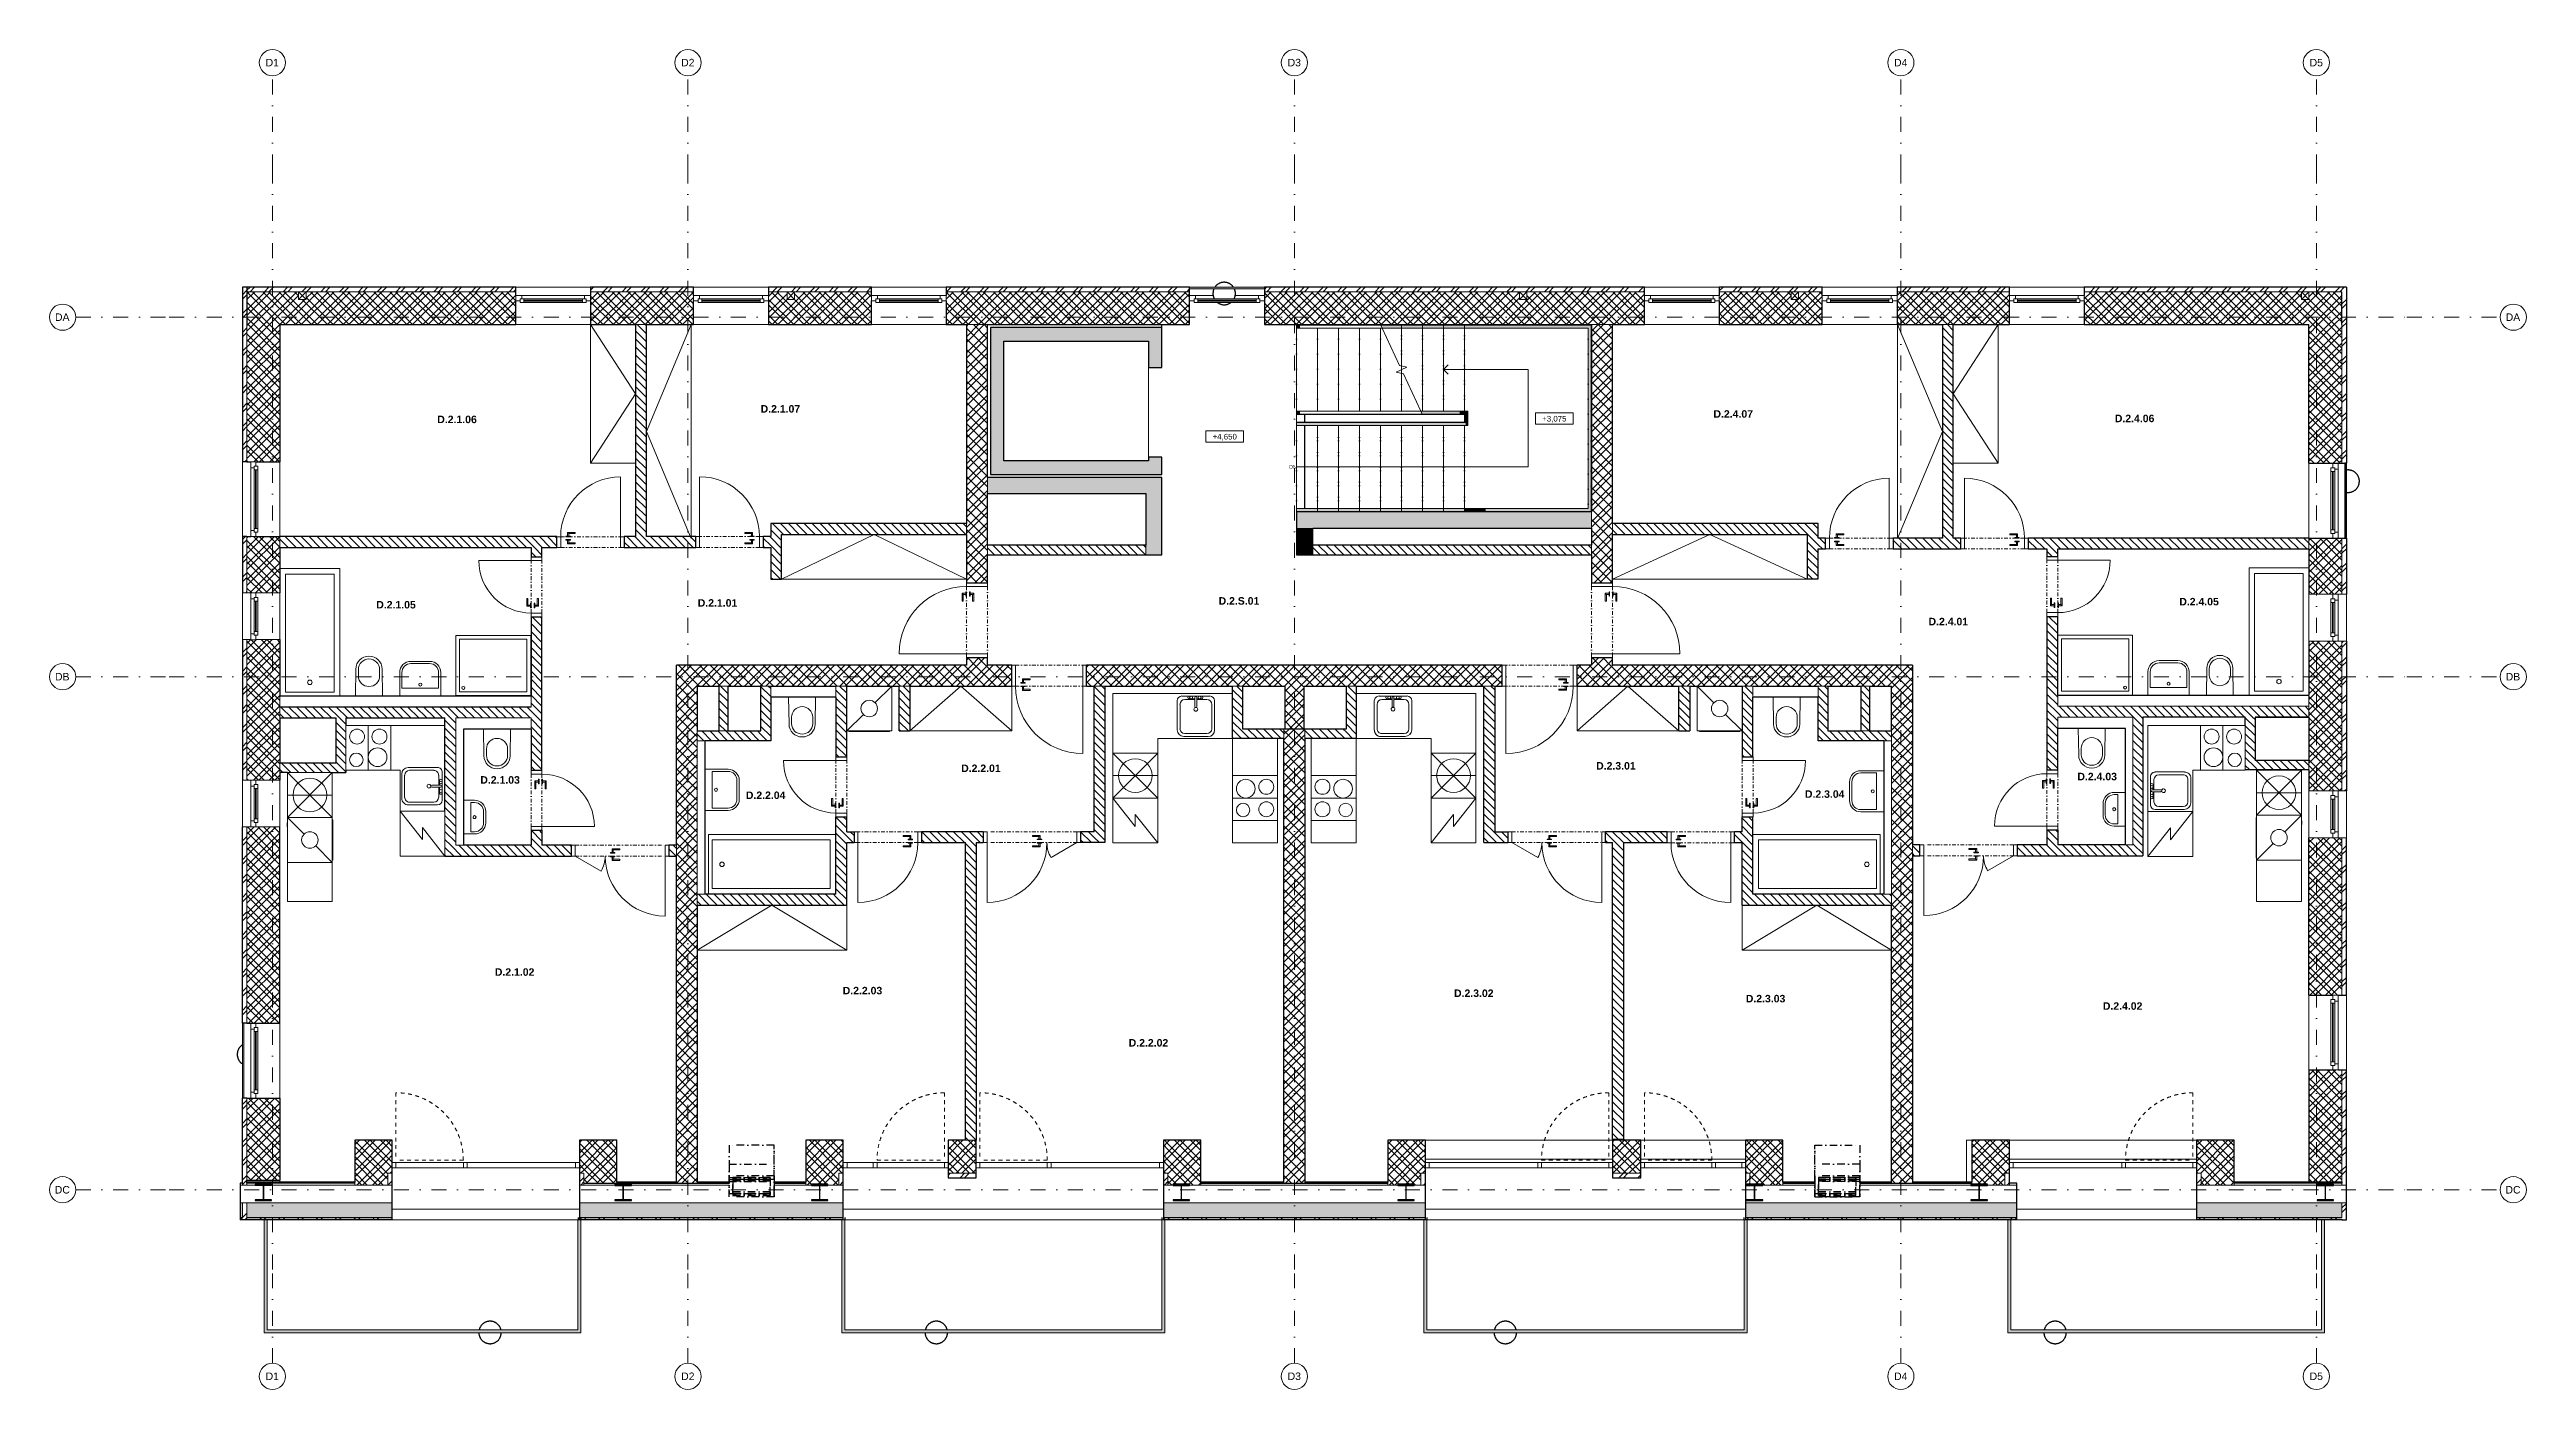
# Model space of a CAD drawing. Header units: millimetres. Extents: x -8379 to 24704, y 54514 to 72403.
import ezdxf

# ---------------------------------------------------------------- set-up
doc = ezdxf.new("R2010")
doc.units = ezdxf.units.MM
for name, pattern in [('HA_Dash_2mm-S1mm', [100, 50, -50]), ('HA_DashDot_10mm-S3mm', [500, 200, -150, 0, -150]), ('HA_DashDot_2_2mm-S0_6mm', [110, 50, -30, 0, -30]), ('HA_DashDot_4mm-S1mm', [200, 100, -50, 0, -50])]:
    doc.linetypes.add(name, pattern=pattern)
for name, color, linetype, lineweight in [('A-AREA-____-IDEN', 252, 'Continuous', 9), ('A-AREA-____-OTLN', 252, 'Continuous', 5), ('A-DOOR-____-MCUT', 252, 'HA_DashDot_2_2mm-S0_6mm', 9), ('A-DOOR-____-OTLN', 252, 'Continuous', 9), ('A-DOOR-FRAM-MCUT', 252, 'Continuous', 9), ('A-FLOR-____-OTLN', 252, 'Continuous', 9), ('A-FLOR-____-OVHD', 252, 'HA_DashDot_4mm-S1mm', 25), ('A-FLOR-HRAL-MBND', 252, 'HA_DashDot_4mm-S1mm', 9), ('A-FLOR-HRAL-MCUT', 252, 'Continuous', 25), ('A-FLOR-HRAL-OTLN', 252, 'Continuous', 9), ('A-GENM-____-OTLN', 252, 'Continuous', 9), ('A-GLAZ-____-MCUT', 252, 'Continuous', 5), ('A-GLAZ-____-OTLN', 252, 'Continuous', 5), ('A-GLAZ-CURT-MCUT', 252, 'Continuous', 5), ('A-GLAZ-CURT-OTLN', 252, 'Continuous', 5), ('A-GLAZ-CWMG-MCUT', 252, 'Continuous', 5), ('A-GLAZ-CWMG-OTLN', 252, 'Continuous', 5), ('A-ROOF-____-MCUT', 252, 'Continuous', 25), ('A-ROOF-____-OTLN', 252, 'Continuous', 9), ('A-ROOF-____-PATT', 252, 'Continuous', 25), ('A-WALL-____-MCUT', 252, 'Continuous', 9), ('A-WALL-____-OTLN', 252, 'Continuous', 9), ('A-WALL-____-PATT', 252, 'Continuous', 25), ('E-ELEC-FIXT-OTLN', 252, 'Continuous', 9), ('G-____-____-DIMS', 252, 'Continuous', 5), ('I-FURN-____-OTLN', 252, 'Continuous', 9), ('I-WALL-____-MCUT', 252, 'Continuous', 25), ('I-WALL-____-OTLN', 252, 'Continuous', 9), ('M-HVAC-DUCT-OTLN', 252, 'Continuous', 9), ('P-SANR-FIXT-OTLN', 252, 'Continuous', 9), ('Q-CASE-____-OTLN', 252, 'Continuous', 9), ('Q-SPCQ-____-OTLN', 252, 'Continuous', 9), ('S-COLS-____-MCUT', 252, 'Continuous', 25), ('S-COLS-____-OTLN', 252, 'Continuous', 9), ('S-GRID-____-IDEN', 252, 'Continuous', 9), ('S-GRID-____-OTLN', 252, 'Continuous', 5), ('S-STRS-____-IDEN', 252, 'Continuous', 5), ('S-STRS-____-MBND', 252, 'HA_DashDot_4mm-S1mm', 9), ('S-STRS-____-OTLN', 252, 'Continuous', 9)]:
    doc.layers.add(name, color=color, linetype=linetype, lineweight=lineweight)
doc.styles.add('Arial', font='arial.ttf', dxfattribs={"height": 50})
doc.styles.add('Arial_1', font='arial.ttf', dxfattribs={"height": 100})
doc.styles.add('Arial_2', font='arial.ttf', dxfattribs={"height": 75})
doc.styles.add('Arial_B', font='arialbd.ttf', dxfattribs={"height": 100})
pattern_1 = [(45, (0, 0), (-106.06602, 106.06602), []), (45, (75, 0), (-106.06602, 106.06602), []), (315, (0, 0), (70.71068, 70.71068), [])]
pattern_2 = [(45, (0, 0), (-106.06602, 106.06602), []), (45, (75, 0), (-106.06602, 106.06602), []), (315, (0, 0), (106.06602, 106.06602), []), (315, (75, 0), (106.06602, 106.06602), [])]
pattern_3 = [(135, (0, 0), (-53.03301, -53.03301), [])]
pattern_4 = [(45, (0, 0), (-125.7236, 125.7236), []), (45, (0, 190.5), (-125.7236, 125.7236), [])]

msp = doc.modelspace()

# ---------------------------------------------------------------- texts
at = {"layer": 'A-AREA-____-IDEN', "lineweight": 5, "char_height": 100, "attachment_point": 1, "style": 'Arial_B'}
for s, insert, width in [('D.2.1.06', (-3200, 67515), 653.38), ('D.2.1.07', (1119, 67656), 653.38), ('D.2.4.07', (13845, 67588), 653.38), ('D.2.4.06', (19206, 67528), 653.38), ('D.2.1.05', (-4015, 65041), 653.38), ('D.2.1.01', (279, 65065), 653.38), ('D.2.S.01', (7236, 65092), 673.42), ('D.2.4.05', (20067, 65082), 653.38), ('D.2.4.01', (16718, 64816), 653.38), ('D.2.2.01', (3797, 62857), 653.38), ('D.2.3.01', (12278, 62890), 653.38), ('D.2.1.03', (-2625, 62702), 653.38), ('D.2.4.03', (18706, 62747), 653.38), ('D.2.2.04', (922, 62497), 653.38), ('D.2.3.04', (15067, 62513), 653.38), ('D.2.1.02', (-2431, 60137), 653.38), ('D.2.2.03', (2215, 59889), 653.38), ('D.2.3.02', (10380, 59854), 653.38), ('D.2.3.03', (14277, 59782), 653.38), ('D.2.4.02', (19046, 59683), 653.38), ('D.2.2.02', (6035, 59192), 653.38)]:
    msp.add_mtext(s, dxfattribs=dict(at, insert=insert, width=width))
at = {"layer": 'S-GRID-____-IDEN', "lineweight": 5, "char_height": 100, "attachment_point": 1, "style": 'Arial_1'}
for s, insert, width in [('D1', (-5493, 72279), 220.46), ('D2', (57, 72279), 220.46), ('D3', (8157, 72279), 220.46), ('D4', (16257, 72279), 220.46), ('D5', (21807, 72279), 220.46), ('DA', (-8306, 68880), 240.51), ('DA', (24426, 68880), 240.51), ('DB', (-8306, 64080), 240.51), ('DB', (24426, 64080), 240.51), ('DC', (-8309, 57230), 248.52), ('DC', (24423, 57230), 248.52), ('D1', (-5493, 54740), 220.46), ('D2', (57, 54740), 220.46), ('D3', (8157, 54740), 220.46), ('D4', (16257, 54740), 220.46), ('D5', (21807, 54740), 220.46)]:
    msp.add_mtext(s, dxfattribs=dict(at, insert=insert, width=width))
at = {"layer": 'S-STRS-____-IDEN', "insert": (8178, 66856), "char_height": 50, "width": 120.55, "attachment_point": 1, "line_spacing_factor": 0.941778, "style": 'Arial'}
msp.add_mtext('DN', dxfattribs=at)

# ---------------------------------------------------------------- blocks, each defined once
blk = doc.blocks.new('HA_DR_Single_Swing_Solid - In_900x2100-1513784-UDL_2NP-D')
at = {"layer": 'A-DOOR-____-MCUT'}
for p, q in [((-450, 140), (450, 140)), ((-450, -140), (450, -140))]:
    blk.add_line(p, q, dxfattribs=at)
at = {"layer": 'A-DOOR-____-OTLN'}
for p, q in [((-380, -92), (-320, -92)), ((-380, -92), (-380, -100)), ((-320, -100), (-380, -100)), ((-380, -140), (-320, -140)), ((-380, -140), (-380, -148)), ((-320, -148), (-380, -148)), ((-358, -43), (-358, -92)), ((-255, -43), (-358, -43)), ((-358, -148), (-358, -198)), ((-358, -198), (-255, -198)), ((-343, -92), (-343, -58)), ((-343, -58), (-255, -58)), ((-343, -183), (-343, -148)), ((-255, -183), (-343, -183)), ((-320, -100), (-320, -92)), ((-320, -148), (-320, -140)), ((-255, -43), (-255, -58)), ((-255, -183), (-255, -198))]:
    blk.add_line(p, q, dxfattribs=at)
at = {"layer": 'A-DOOR-____-OTLN', "lineweight": 5}
blk.add_line((450, -1040), (450, -140), dxfattribs=at)
blk.add_arc((450, -140), 900, 180, 270, dxfattribs=at)
at = {"layer": 'A-DOOR-____-OTLN'}
for points in [[(-343, -58), (-343, -58), (-343, -57), (-343, -57), (-343, -57), (-344, -56), (-344, -56), (-345, -55), (-345, -55), (-346, -54), (-347, -53), (-347, -53), (-348, -52), (-348, -52), (-349, -51), (-349, -51), (-350, -50), (-350, -50), (-350, -50), (-351, -49), (-351, -49), (-352, -48), (-352, -48), (-353, -47), (-353, -47), (-354, -46), (-354, -46), (-355, -45), (-355, -45), (-356, -44), (-356, -44), (-357, -43), (-357, -43), (-357, -43), (-358, -43), (-358, -43)], [(-358, -198), (-358, -198), (-357, -197), (-357, -197), (-357, -197), (-356, -196), (-356, -196), (-355, -195), (-355, -195), (-354, -194), (-353, -193), (-353, -193), (-352, -192), (-352, -192), (-351, -191), (-351, -191), (-350, -190), (-350, -190), (-350, -190), (-349, -189), (-349, -189), (-348, -188), (-348, -188), (-347, -187), (-347, -187), (-346, -186), (-346, -186), (-345, -185), (-345, -185), (-344, -184), (-344, -184), (-343, -183), (-343, -183), (-343, -183), (-343, -183), (-343, -183)]]:
    blk.add_open_spline(points, degree=3, knots=[0, 0, 0, 0, 0.083333, 0.125, 0.166667, 0.208333, 0.229167, 0.25, 0.291667, 0.333333, 0.354167, 0.375, 0.395833, 0.416667, 0.4375, 0.458333, 0.479167, 0.5, 0.520833, 0.541667, 0.5625, 0.583333, 0.604167, 0.625, 0.645833, 0.666667, 0.6875, 0.708333, 0.75, 0.770833, 0.791667, 0.833333, 0.875, 0.916667, 1, 1, 1, 1], dxfattribs=at)
at = {"layer": 'A-DOOR-FRAM-MCUT'}
for p, q in [((-450, 140), (-500, 140)), ((-500, 140), (-500, -140)), ((-450, -140), (-450, 140)), ((500, 140), (450, 140)), ((450, 140), (450, -140)), ((500, -140), (500, 140)), ((-500, -140), (-450, -140)), ((450, -140), (500, -140))]:
    blk.add_line(p, q, dxfattribs=at)
blk = doc.blocks.new('HA_DR_Double_Swing_Solid - In_1200x2100_800-1517788-UDL_2NP-D')
at = {"layer": 'A-DOOR-____-MCUT'}
for p, q in [((-600, 72), (600, 72)), ((-600, -73), (600, -73))]:
    blk.add_line(p, q, dxfattribs=at)
at = {"layer": 'A-DOOR-____-OTLN', "lineweight": 5}
for p, q in [((600, 872), (600, 72)), ((-254, 272), (-600, 72))]:
    blk.add_line(p, q, dxfattribs=at)
at = {"layer": 'A-DOOR-____-OTLN'}
for p, q in [((-130, 80), (-70, 80)), ((-130, 80), (-130, 72)), ((-70, 72), (-130, 72)), ((-130, 32), (-70, 32)), ((-130, 32), (-130, 24)), ((-70, 24), (-130, 24)), ((-108, 130), (-108, 80)), ((-5, 130), (-108, 130)), ((-108, 24), (-108, -25)), ((-93, 80), (-93, 115)), ((-93, 115), (-5, 115)), ((-93, -10), (-93, 24)), ((-70, 72), (-70, 80)), ((-70, 24), (-70, 32)), ((-5, 130), (-5, 115)), ((-108, -25), (-5, -25)), ((-5, -10), (-93, -10)), ((-5, -10), (-5, -25))]:
    blk.add_line(p, q, dxfattribs=at)
at = {"layer": 'A-DOOR-____-OTLN', "lineweight": 5}
for centre, radius, start, end in [((600, 72), 800, 90, 180), ((-600, 72), 400, 360, 30)]:
    blk.add_arc(centre, radius, start, end, dxfattribs=at)
at = {"layer": 'A-DOOR-____-OTLN'}
for points in [[(-93, 115), (-93, 115), (-93, 115), (-93, 116), (-93, 116), (-94, 116), (-94, 117), (-95, 117), (-95, 118), (-96, 119), (-97, 119), (-97, 120), (-98, 120), (-98, 121), (-99, 121), (-99, 122), (-100, 122), (-100, 123), (-100, 123), (-101, 123), (-101, 124), (-102, 124), (-102, 125), (-103, 125), (-103, 126), (-104, 126), (-104, 127), (-105, 127), (-105, 128), (-106, 128), (-106, 129), (-107, 129), (-107, 129), (-107, 130), (-108, 130), (-108, 130)], [(-108, -25), (-108, -25), (-107, -25), (-107, -24), (-107, -24), (-106, -24), (-106, -23), (-105, -23), (-105, -22), (-104, -21), (-103, -21), (-103, -20), (-102, -20), (-102, -19), (-101, -19), (-101, -18), (-100, -18), (-100, -17), (-100, -17), (-99, -17), (-99, -16), (-98, -16), (-98, -15), (-97, -15), (-97, -14), (-96, -14), (-96, -13), (-95, -13), (-95, -12), (-94, -12), (-94, -11), (-93, -11), (-93, -11), (-93, -10), (-93, -10), (-93, -10)]]:
    blk.add_open_spline(points, degree=3, knots=[0, 0, 0, 0, 0.083333, 0.125, 0.166667, 0.208333, 0.229167, 0.25, 0.291667, 0.333333, 0.354167, 0.375, 0.395833, 0.416667, 0.4375, 0.458333, 0.479167, 0.5, 0.520833, 0.541667, 0.5625, 0.583333, 0.604167, 0.625, 0.645833, 0.666667, 0.6875, 0.708333, 0.75, 0.770833, 0.791667, 0.833333, 0.875, 0.916667, 1, 1, 1, 1], dxfattribs=at)
at = {"layer": 'A-DOOR-FRAM-MCUT'}
for p, q in [((-650, -73), (-650, 72)), ((-650, 72), (-600, 72)), ((-600, 72), (-600, -73)), ((600, 72), (650, 72)), ((600, -73), (600, 72)), ((650, 72), (650, -73)), ((-600, -73), (-650, -73)), ((650, -73), (600, -73))]:
    blk.add_line(p, q, dxfattribs=at)
blk = doc.blocks.new('HA_DR_Single_Swing_Solid - In_800x2100-1517353-UDL_2NP-D')
at = {"layer": 'A-DOOR-____-MCUT'}
for p, q in [((-400, 72), (400, 72)), ((-400, -72), (400, -72))]:
    blk.add_line(p, q, dxfattribs=at)
at = {"layer": 'A-DOOR-____-OTLN', "lineweight": 5}
blk.add_line((400, 873), (400, 72), dxfattribs=at)
at = {"layer": 'A-DOOR-____-OTLN'}
for p, q in [((-330, 80), (-270, 80)), ((-330, 80), (-330, 72)), ((-270, 72), (-330, 72)), ((-330, 33), (-270, 33)), ((-330, 33), (-330, 24)), ((-270, 24), (-330, 24)), ((-308, 130), (-308, 80)), ((-205, 130), (-308, 130)), ((-308, 24), (-308, -25)), ((-293, 80), (-293, 115)), ((-293, 115), (-205, 115)), ((-293, -10), (-293, 24)), ((-270, 72), (-270, 80)), ((-270, 24), (-270, 33)), ((-205, 130), (-205, 115)), ((-308, -25), (-205, -25)), ((-205, -10), (-293, -10)), ((-205, -10), (-205, -25))]:
    blk.add_line(p, q, dxfattribs=at)
at = {"layer": 'A-DOOR-____-OTLN', "lineweight": 5}
blk.add_arc((400, 72), 800, 90, 180, dxfattribs=at)
at = {"layer": 'A-DOOR-____-OTLN'}
for points in [[(-293, 115), (-293, 115), (-293, 115), (-293, 116), (-293, 116), (-294, 116), (-294, 117), (-295, 117), (-295, 118), (-296, 119), (-297, 119), (-297, 120), (-298, 120), (-298, 121), (-299, 121), (-299, 122), (-300, 122), (-300, 123), (-300, 123), (-301, 123), (-301, 124), (-302, 124), (-302, 125), (-303, 125), (-303, 126), (-304, 126), (-304, 127), (-305, 127), (-305, 128), (-306, 128), (-306, 129), (-307, 129), (-307, 129), (-307, 130), (-308, 130), (-308, 130)], [(-308, -25), (-308, -25), (-307, -25), (-307, -24), (-307, -24), (-306, -24), (-306, -23), (-305, -23), (-305, -22), (-304, -21), (-303, -21), (-303, -20), (-302, -20), (-302, -19), (-301, -19), (-301, -18), (-300, -18), (-300, -17), (-300, -17), (-299, -17), (-299, -16), (-298, -16), (-298, -15), (-297, -15), (-297, -14), (-296, -14), (-296, -13), (-295, -13), (-295, -12), (-294, -12), (-294, -11), (-293, -11), (-293, -11), (-293, -10), (-293, -10), (-293, -10)]]:
    blk.add_open_spline(points, degree=3, knots=[0, 0, 0, 0, 0.083333, 0.125, 0.166667, 0.208333, 0.229167, 0.25, 0.291667, 0.333333, 0.354167, 0.375, 0.395833, 0.416667, 0.4375, 0.458333, 0.479167, 0.5, 0.520833, 0.541667, 0.5625, 0.583333, 0.604167, 0.625, 0.645833, 0.666667, 0.6875, 0.708333, 0.75, 0.770833, 0.791667, 0.833333, 0.875, 0.916667, 1, 1, 1, 1], dxfattribs=at)
at = {"layer": 'A-DOOR-FRAM-MCUT'}
for p, q in [((-450, -72), (-450, 72)), ((-450, 72), (-400, 72)), ((-400, 72), (-400, -72)), ((400, 72), (450, 72)), ((400, -72), (400, 72)), ((450, 72), (450, -72)), ((-400, -72), (-450, -72)), ((450, -72), (400, -72))]:
    blk.add_line(p, q, dxfattribs=at)
blk = doc.blocks.new('HA_DR_Single_Swing_Solid - In_700x2100-1517264-UDL_2NP-D')
at = {"layer": 'A-DOOR-____-MCUT'}
for p, q in [((-350, 72), (350, 72)), ((-350, -72), (350, -72))]:
    blk.add_line(p, q, dxfattribs=at)
at = {"layer": 'A-DOOR-____-OTLN', "lineweight": 5}
blk.add_line((350, 773), (350, 72), dxfattribs=at)
at = {"layer": 'A-DOOR-____-OTLN'}
for p, q in [((-280, 81), (-220, 81)), ((-280, 81), (-280, 72)), ((-220, 72), (-280, 72)), ((-280, 33), (-220, 33)), ((-280, 33), (-280, 25)), ((-220, 25), (-280, 25)), ((-258, 130), (-258, 81)), ((-155, 130), (-258, 130)), ((-258, 25), (-258, -25)), ((-243, 81), (-243, 115)), ((-243, 115), (-155, 115)), ((-243, -10), (-243, 25)), ((-220, 72), (-220, 81)), ((-220, 25), (-220, 33)), ((-155, 130), (-155, 115)), ((-258, -25), (-155, -25)), ((-155, -10), (-243, -10)), ((-155, -10), (-155, -25))]:
    blk.add_line(p, q, dxfattribs=at)
at = {"layer": 'A-DOOR-____-OTLN', "lineweight": 5}
blk.add_arc((350, 72), 700, 90, 180, dxfattribs=at)
at = {"layer": 'A-DOOR-____-OTLN'}
for points in [[(-243, 115), (-243, 115), (-243, 115), (-243, 116), (-243, 116), (-244, 116), (-244, 117), (-245, 117), (-245, 118), (-246, 119), (-247, 119), (-247, 120), (-248, 120), (-248, 121), (-249, 121), (-249, 122), (-250, 122), (-250, 123), (-250, 123), (-251, 123), (-251, 124), (-252, 124), (-252, 125), (-253, 125), (-253, 126), (-254, 126), (-254, 127), (-255, 127), (-255, 128), (-256, 128), (-256, 129), (-257, 129), (-257, 129), (-257, 130), (-258, 130), (-258, 130)], [(-258, -25), (-258, -25), (-257, -25), (-257, -24), (-257, -24), (-256, -24), (-256, -23), (-255, -23), (-255, -22), (-254, -21), (-253, -21), (-253, -20), (-252, -20), (-252, -19), (-251, -19), (-251, -18), (-250, -18), (-250, -17), (-250, -17), (-249, -17), (-249, -16), (-248, -16), (-248, -15), (-247, -15), (-247, -14), (-246, -14), (-246, -13), (-245, -13), (-245, -12), (-244, -12), (-244, -11), (-243, -11), (-243, -11), (-243, -10), (-243, -10), (-243, -10)]]:
    blk.add_open_spline(points, degree=3, knots=[0, 0, 0, 0, 0.083333, 0.125, 0.166667, 0.208333, 0.229167, 0.25, 0.291667, 0.333333, 0.354167, 0.375, 0.395833, 0.416667, 0.4375, 0.458333, 0.479167, 0.5, 0.520833, 0.541667, 0.5625, 0.583333, 0.604167, 0.625, 0.645833, 0.666667, 0.6875, 0.708333, 0.75, 0.770833, 0.791667, 0.833333, 0.875, 0.916667, 1, 1, 1, 1], dxfattribs=at)
at = {"layer": 'A-DOOR-FRAM-MCUT'}
for p, q in [((-400, -72), (-400, 72)), ((-400, 72), (-350, 72)), ((-350, 72), (-350, -72)), ((350, 72), (400, 72)), ((350, -72), (350, 72)), ((400, 72), (400, -72)), ((-350, -72), (-400, -72)), ((400, -72), (350, -72))]:
    blk.add_line(p, q, dxfattribs=at)
blk = doc.blocks.new('HA_DR_Single_Swing_Solid - In_900x2100-1513856-UDL_2NP-D')
at = {"layer": 'A-DOOR-____-MCUT'}
for p, q in [((-450, 140), (450, 140)), ((-450, -140), (450, -140))]:
    blk.add_line(p, q, dxfattribs=at)
at = {"layer": 'A-DOOR-____-OTLN', "lineweight": 5}
blk.add_line((450, 1040), (450, 140), dxfattribs=at)
at = {"layer": 'A-DOOR-____-OTLN'}
for p, q in [((-380, 148), (-320, 148)), ((-380, 148), (-380, 140)), ((-320, 140), (-380, 140)), ((-380, 100), (-320, 100)), ((-380, 100), (-380, 92)), ((-320, 92), (-380, 92)), ((-358, 197), (-358, 148)), ((-255, 197), (-358, 197)), ((-358, 92), (-358, 42)), ((-358, 42), (-255, 42)), ((-343, 148), (-343, 182)), ((-343, 182), (-255, 182)), ((-343, 57), (-343, 92)), ((-255, 57), (-343, 57)), ((-320, 140), (-320, 148)), ((-320, 92), (-320, 100)), ((-255, 197), (-255, 182)), ((-255, 57), (-255, 42))]:
    blk.add_line(p, q, dxfattribs=at)
at = {"layer": 'A-DOOR-____-OTLN', "lineweight": 5}
blk.add_arc((450, 140), 900, 90, 180, dxfattribs=at)
at = {"layer": 'A-DOOR-____-OTLN'}
for points in [[(-343, 182), (-343, 182), (-343, 183), (-343, 183), (-343, 183), (-344, 184), (-344, 184), (-345, 185), (-345, 185), (-346, 186), (-347, 187), (-347, 187), (-348, 188), (-348, 188), (-349, 189), (-349, 189), (-350, 190), (-350, 190), (-350, 190), (-351, 191), (-351, 191), (-352, 192), (-352, 192), (-353, 193), (-353, 193), (-354, 194), (-354, 194), (-355, 195), (-355, 195), (-356, 196), (-356, 196), (-357, 197), (-357, 197), (-357, 197), (-358, 197), (-358, 197)], [(-358, 42), (-358, 42), (-357, 43), (-357, 43), (-357, 43), (-356, 44), (-356, 44), (-355, 45), (-355, 45), (-354, 46), (-353, 47), (-353, 47), (-352, 48), (-352, 48), (-351, 49), (-351, 49), (-350, 50), (-350, 50), (-350, 50), (-349, 51), (-349, 51), (-348, 52), (-348, 52), (-347, 53), (-347, 53), (-346, 54), (-346, 54), (-345, 55), (-345, 55), (-344, 56), (-344, 56), (-343, 57), (-343, 57), (-343, 57), (-343, 57), (-343, 57)]]:
    blk.add_open_spline(points, degree=3, knots=[0, 0, 0, 0, 0.083333, 0.125, 0.166667, 0.208333, 0.229167, 0.25, 0.291667, 0.333333, 0.354167, 0.375, 0.395833, 0.416667, 0.4375, 0.458333, 0.479167, 0.5, 0.520833, 0.541667, 0.5625, 0.583333, 0.604167, 0.625, 0.645833, 0.666667, 0.6875, 0.708333, 0.75, 0.770833, 0.791667, 0.833333, 0.875, 0.916667, 1, 1, 1, 1], dxfattribs=at)
at = {"layer": 'A-DOOR-FRAM-MCUT'}
for p, q in [((-500, -140), (-500, 140)), ((-500, 140), (-450, 140)), ((-450, 140), (-450, -140)), ((450, 140), (500, 140)), ((450, -140), (450, 140)), ((500, 140), (500, -140)), ((-450, -140), (-500, -140)), ((500, -140), (450, -140))]:
    blk.add_line(p, q, dxfattribs=at)
blk = doc.blocks.new('HA_DR_Double_Swing_Solid - In_1200x2100_800-1517207-UDL_2NP-D')
at = {"layer": 'A-DOOR-____-MCUT'}
for p, q in [((-600, 73), (600, 73)), ((-600, -72), (600, -72))]:
    blk.add_line(p, q, dxfattribs=at)
at = {"layer": 'A-DOOR-____-OTLN'}
for p, q in [((-108, 25), (-108, -24)), ((-5, 25), (-108, 25)), ((-93, -24), (-93, 10)), ((-93, 10), (-5, 10)), ((-5, 25), (-5, 10)), ((-130, -24), (-70, -24)), ((-130, -24), (-130, -32)), ((-70, -32), (-130, -32)), ((-130, -72), (-70, -72)), ((-130, -72), (-130, -80)), ((-70, -80), (-130, -80)), ((-108, -80), (-108, -130)), ((-108, -130), (-5, -130)), ((-93, -115), (-93, -80)), ((-5, -115), (-93, -115)), ((-70, -32), (-70, -24)), ((-70, -80), (-70, -72)), ((-5, -115), (-5, -130))]:
    blk.add_line(p, q, dxfattribs=at)
at = {"layer": 'A-DOOR-____-OTLN', "lineweight": 5}
for p, q in [((-254, -272), (-600, -72)), ((600, -872), (600, -72))]:
    blk.add_line(p, q, dxfattribs=at)
for centre, radius, start, end in [((-600, -72), 400, 330, 0), ((600, -72), 800, 180, 270)]:
    blk.add_arc(centre, radius, start, end, dxfattribs=at)
at = {"layer": 'A-DOOR-____-OTLN'}
for points in [[(-93, 10), (-93, 10), (-93, 10), (-93, 11), (-93, 11), (-94, 11), (-94, 12), (-95, 12), (-95, 13), (-96, 14), (-97, 14), (-97, 15), (-98, 15), (-98, 16), (-99, 16), (-99, 17), (-100, 17), (-100, 18), (-100, 18), (-101, 18), (-101, 19), (-102, 19), (-102, 20), (-103, 20), (-103, 21), (-104, 21), (-104, 22), (-105, 22), (-105, 23), (-106, 23), (-106, 24), (-107, 24), (-107, 24), (-107, 25), (-108, 25), (-108, 25)], [(-108, -130), (-108, -130), (-107, -130), (-107, -129), (-107, -129), (-106, -129), (-106, -128), (-105, -128), (-105, -127), (-104, -126), (-103, -126), (-103, -125), (-102, -125), (-102, -124), (-101, -124), (-101, -123), (-100, -123), (-100, -122), (-100, -122), (-99, -122), (-99, -121), (-98, -121), (-98, -120), (-97, -120), (-97, -119), (-96, -119), (-96, -118), (-95, -118), (-95, -117), (-94, -117), (-94, -116), (-93, -116), (-93, -116), (-93, -115), (-93, -115), (-93, -115)]]:
    blk.add_open_spline(points, degree=3, knots=[0, 0, 0, 0, 0.083333, 0.125, 0.166667, 0.208333, 0.229167, 0.25, 0.291667, 0.333333, 0.354167, 0.375, 0.395833, 0.416667, 0.4375, 0.458333, 0.479167, 0.5, 0.520833, 0.541667, 0.5625, 0.583333, 0.604167, 0.625, 0.645833, 0.666667, 0.6875, 0.708333, 0.75, 0.770833, 0.791667, 0.833333, 0.875, 0.916667, 1, 1, 1, 1], dxfattribs=at)
at = {"layer": 'A-DOOR-FRAM-MCUT'}
for p, q in [((-600, 73), (-650, 73)), ((-650, 73), (-650, -72)), ((-600, -72), (-600, 73)), ((650, 73), (600, 73)), ((600, 73), (600, -72)), ((650, -72), (650, 73)), ((-650, -72), (-600, -72)), ((600, -72), (650, -72))]:
    blk.add_line(p, q, dxfattribs=at)
blk = doc.blocks.new('HA_DR_Single_Swing_Solid - In_800x2100-1516474-UDL_2NP-D')
at = {"layer": 'A-DOOR-____-MCUT'}
for p, q in [((-400, 72), (400, 72)), ((-400, -73), (400, -73))]:
    blk.add_line(p, q, dxfattribs=at)
at = {"layer": 'A-DOOR-____-OTLN'}
for p, q in [((-308, 25), (-308, -25)), ((-205, 25), (-308, 25)), ((-293, -25), (-293, 10)), ((-293, 10), (-205, 10)), ((-205, 25), (-205, 10)), ((-330, -25), (-270, -25)), ((-330, -25), (-330, -33)), ((-270, -33), (-330, -33)), ((-330, -73), (-270, -73)), ((-330, -73), (-330, -81)), ((-270, -81), (-330, -81)), ((-308, -81), (-308, -130)), ((-308, -130), (-205, -130)), ((-293, -115), (-293, -81)), ((-205, -115), (-293, -115)), ((-270, -33), (-270, -25)), ((-270, -81), (-270, -73)), ((-205, -115), (-205, -130))]:
    blk.add_line(p, q, dxfattribs=at)
at = {"layer": 'A-DOOR-____-OTLN', "lineweight": 5}
blk.add_line((400, -873), (400, -73), dxfattribs=at)
blk.add_arc((400, -73), 800, 180, 270, dxfattribs=at)
at = {"layer": 'A-DOOR-____-OTLN'}
for points in [[(-293, 10), (-293, 10), (-293, 10), (-293, 11), (-293, 11), (-294, 11), (-294, 12), (-295, 12), (-295, 13), (-296, 14), (-297, 14), (-297, 15), (-298, 15), (-298, 16), (-299, 16), (-299, 17), (-300, 17), (-300, 18), (-300, 18), (-301, 18), (-301, 19), (-302, 19), (-302, 20), (-303, 20), (-303, 21), (-304, 21), (-304, 22), (-305, 22), (-305, 23), (-306, 23), (-306, 24), (-307, 24), (-307, 24), (-307, 25), (-308, 25), (-308, 25)], [(-308, -130), (-308, -130), (-307, -130), (-307, -129), (-307, -129), (-306, -129), (-306, -128), (-305, -128), (-305, -127), (-304, -126), (-303, -126), (-303, -125), (-302, -125), (-302, -124), (-301, -124), (-301, -123), (-300, -123), (-300, -122), (-300, -122), (-299, -122), (-299, -121), (-298, -121), (-298, -120), (-297, -120), (-297, -119), (-296, -119), (-296, -118), (-295, -118), (-295, -117), (-294, -117), (-294, -116), (-293, -116), (-293, -116), (-293, -115), (-293, -115), (-293, -115)]]:
    blk.add_open_spline(points, degree=3, knots=[0, 0, 0, 0, 0.083333, 0.125, 0.166667, 0.208333, 0.229167, 0.25, 0.291667, 0.333333, 0.354167, 0.375, 0.395833, 0.416667, 0.4375, 0.458333, 0.479167, 0.5, 0.520833, 0.541667, 0.5625, 0.583333, 0.604167, 0.625, 0.645833, 0.666667, 0.6875, 0.708333, 0.75, 0.770833, 0.791667, 0.833333, 0.875, 0.916667, 1, 1, 1, 1], dxfattribs=at)
at = {"layer": 'A-DOOR-FRAM-MCUT'}
for p, q in [((-400, 72), (-450, 72)), ((-450, 72), (-450, -73)), ((-400, -73), (-400, 72)), ((450, 72), (400, 72)), ((400, 72), (400, -73)), ((450, -73), (450, 72)), ((-450, -73), (-400, -73)), ((400, -73), (450, -73))]:
    blk.add_line(p, q, dxfattribs=at)
blk = doc.blocks.new('HA_DR_Single_Swing_Solid - In_700x2100-1516377-UDL_2NP-D')
at = {"layer": 'A-DOOR-____-MCUT'}
for p, q in [((-350, 72), (350, 72)), ((-350, -73), (350, -73))]:
    blk.add_line(p, q, dxfattribs=at)
at = {"layer": 'A-DOOR-____-OTLN'}
for p, q in [((-258, 25), (-258, -25)), ((-155, 25), (-258, 25)), ((-243, -25), (-243, 10)), ((-243, 10), (-155, 10)), ((-155, 25), (-155, 10)), ((-280, -25), (-220, -25)), ((-280, -25), (-280, -33)), ((-220, -33), (-280, -33)), ((-280, -73), (-220, -73)), ((-280, -73), (-280, -81)), ((-220, -81), (-280, -81)), ((-258, -81), (-258, -130)), ((-258, -130), (-155, -130)), ((-243, -115), (-243, -81)), ((-155, -115), (-243, -115)), ((-220, -33), (-220, -25)), ((-220, -81), (-220, -73)), ((-155, -115), (-155, -130))]:
    blk.add_line(p, q, dxfattribs=at)
at = {"layer": 'A-DOOR-____-OTLN', "lineweight": 5}
blk.add_line((350, -773), (350, -73), dxfattribs=at)
blk.add_arc((350, -73), 700, 180, 270, dxfattribs=at)
at = {"layer": 'A-DOOR-____-OTLN'}
for points in [[(-243, 10), (-243, 10), (-243, 10), (-243, 11), (-243, 11), (-244, 11), (-244, 12), (-245, 12), (-245, 13), (-246, 14), (-247, 14), (-247, 15), (-248, 15), (-248, 16), (-249, 16), (-249, 17), (-250, 17), (-250, 18), (-250, 18), (-251, 18), (-251, 19), (-252, 19), (-252, 20), (-253, 20), (-253, 21), (-254, 21), (-254, 22), (-255, 22), (-255, 23), (-256, 23), (-256, 24), (-257, 24), (-257, 24), (-257, 25), (-258, 25), (-258, 25)], [(-258, -130), (-258, -130), (-257, -130), (-257, -129), (-257, -129), (-256, -129), (-256, -128), (-255, -128), (-255, -127), (-254, -126), (-253, -126), (-253, -125), (-252, -125), (-252, -124), (-251, -124), (-251, -123), (-250, -123), (-250, -122), (-250, -122), (-249, -122), (-249, -121), (-248, -121), (-248, -120), (-247, -120), (-247, -119), (-246, -119), (-246, -118), (-245, -118), (-245, -117), (-244, -117), (-244, -116), (-243, -116), (-243, -116), (-243, -115), (-243, -115), (-243, -115)]]:
    blk.add_open_spline(points, degree=3, knots=[0, 0, 0, 0, 0.083333, 0.125, 0.166667, 0.208333, 0.229167, 0.25, 0.291667, 0.333333, 0.354167, 0.375, 0.395833, 0.416667, 0.4375, 0.458333, 0.479167, 0.5, 0.520833, 0.541667, 0.5625, 0.583333, 0.604167, 0.625, 0.645833, 0.666667, 0.6875, 0.708333, 0.75, 0.770833, 0.791667, 0.833333, 0.875, 0.916667, 1, 1, 1, 1], dxfattribs=at)
at = {"layer": 'A-DOOR-FRAM-MCUT'}
for p, q in [((-350, 72), (-400, 72)), ((-400, 72), (-400, -73)), ((-350, -73), (-350, 72)), ((400, 72), (350, 72)), ((350, 72), (350, -73)), ((400, -73), (400, 72)), ((-400, -73), (-350, -73)), ((350, -73), (400, -73))]:
    blk.add_line(p, q, dxfattribs=at)
blk = doc.blocks.new('HA_GM_Shaft_Rectangle - Default-1486043-UDL_2NP-D')
at = {"layer": 'A-GENM-____-OTLN'}
for p, q in [((0, -600), (0, 0)), ((0, 0), (750, 0)), ((750, 0), (750, -600)), ((750, -600), (0, -600))]:
    blk.add_line(p, q, dxfattribs=at)
blk = doc.blocks.new('HA_GM_Shaft_Rectangle - Default-1533186-UDL_2NP-D')
at = {"layer": 'A-GENM-____-OTLN'}
for p, q in [((0, 575), (0, 0)), ((720, 575), (0, 575)), ((720, 0), (720, 575)), ((0, 0), (720, 0))]:
    blk.add_line(p, q, dxfattribs=at)
blk = doc.blocks.new('HA_GM_Shaft_Rectangle - Default-1532560-UDL_2NP-D')
at = {"layer": 'A-GENM-____-OTLN'}
for p, q in [((0, -600), (0, 0)), ((0, 0), (850, 0)), ((850, 0), (850, -600)), ((850, -600), (0, -600))]:
    blk.add_line(p, q, dxfattribs=at)
blk = doc.blocks.new('HA_GM_Shaft_Rectangle - Default-1550439-UDL_2NP-D')
at = {"layer": 'A-GENM-____-OTLN'}
for p, q in [((0, 600), (0, 0)), ((850, 600), (0, 600)), ((850, 0), (850, 600)), ((0, 0), (850, 0))]:
    blk.add_line(p, q, dxfattribs=at)
blk = doc.blocks.new('HA_GM_Shaft_Rectangle - Default-1609473-UDL_2NP-D')
at = {"layer": 'A-GENM-____-OTLN'}
for p, q in [((0, -570), (0, 0)), ((0, 0), (570, 0)), ((570, 0), (570, -570)), ((570, -570), (0, -570))]:
    blk.add_line(p, q, dxfattribs=at)
blk = doc.blocks.new('HA_GM_Shaft_Rectangle - Default-1609482-UDL_2NP-D')
at = {"layer": 'A-GENM-____-OTLN'}
for p, q in [((0, 570), (0, 0)), ((570, 570), (0, 570)), ((570, 0), (570, 570)), ((0, 0), (570, 0))]:
    blk.add_line(p, q, dxfattribs=at)
blk = doc.blocks.new('HA_sCO_Generic_H - HEB 220-1379323-UDL_2NP-D')
at = {"layer": 'S-COLS-____-MCUT'}
for p, q in [((110, 110), (-110, 110)), ((-110, 110), (-110, 99)), ((-110, 99), (-3.25, 99)), ((-3.25, 99), (-3.25, -99)), ((3.25, -99), (3.25, 99)), ((3.25, 99), (110, 99)), ((110, 99), (110, 110)), ((-110, -99), (-110, -110)), ((-3.25, -99), (-110, -99)), ((-110, -110), (110, -110)), ((110, -99), (3.25, -99)), ((110, -110), (110, -99))]:
    blk.add_line(p, q, dxfattribs=at)
blk = doc.blocks.new('HA_WD_SinglePanel - 625x1000-1388367-UDL_2NP-D')
at = {"layer": 'A-GLAZ-____-MCUT'}
for p, q in [((-313, 170), (-313, 100)), ((-233, 170), (-313, 170)), ((-313, 100), (-253, 100)), ((-253, 75), (-253, 125)), ((-253, 125), (-203, 125)), ((-203, 75), (-253, 75)), ((-233, 125), (-233, 170)), ((-203, 125), (-203, 75)), ((202, 105), (-203, 105)), ((202, 95), (-203, 95)), ((202, 75), (202, 125)), ((202, 125), (252, 125)), ((252, 75), (202, 75)), ((312, 170), (232, 170)), ((232, 170), (232, 125)), ((252, 125), (252, 75)), ((252, 100), (312, 100)), ((312, 100), (312, 170))]:
    blk.add_line(p, q, dxfattribs=at)
at = {"layer": 'A-GLAZ-____-OTLN'}
for p, q in [((252, 125), (-253, 125)), ((-253, 75), (-253, 125)), ((-253, 75), (252, 75)), ((232, 170), (-233, 170)), ((202, 125), (-203, 125)), ((202, 75), (-203, 75)), ((252, 125), (252, 75))]:
    blk.add_line(p, q, dxfattribs=at)
blk = doc.blocks.new('HA_WD_SinglePanel - 1000x2100-1388051-UDL_2NP-D')
at = {"layer": 'A-GLAZ-____-MCUT'}
for p, q in [((-420, 170), (-500, 170)), ((-500, 100), (-440, 100)), ((-440, 75), (-440, 125)), ((-440, 125), (-390, 125)), ((-390, 75), (-440, 75)), ((-420, 125), (-420, 170)), ((-390, 125), (-390, 75)), ((390, 105), (-390, 105)), ((390, 95), (-390, 95)), ((390, 75), (390, 125)), ((390, 125), (440, 125)), ((440, 75), (390, 75)), ((500, 170), (420, 170)), ((420, 170), (420, 125)), ((440, 125), (440, 75)), ((440, 100), (500, 100))]:
    blk.add_line(p, q, dxfattribs=at)
at = {"layer": 'A-GLAZ-____-OTLN'}
for p, q in [((440, 125), (-440, 125)), ((-440, 75), (-440, 125)), ((-440, 75), (440, 75)), ((420, 170), (-420, 170)), ((390, 125), (-390, 125)), ((390, 75), (-390, 75)), ((440, 125), (440, 75))]:
    blk.add_line(p, q, dxfattribs=at)
blk = doc.blocks.new('HA_WD_SinglePanel - 1000x1500-1388170-UDL_2NP-D')
at = {"layer": 'A-GLAZ-____-MCUT'}
for p, q in [((-500, 170), (-500, 100)), ((-420, 170), (-500, 170)), ((-500, 100), (-440, 100)), ((-440, 75), (-440, 125)), ((-440, 125), (-390, 125)), ((-390, 75), (-440, 75)), ((-420, 125), (-420, 170)), ((-390, 125), (-390, 75)), ((390, 105), (-390, 105)), ((390, 95), (-390, 95)), ((390, 75), (390, 125)), ((390, 125), (440, 125)), ((440, 75), (390, 75)), ((500, 170), (420, 170)), ((420, 170), (420, 125)), ((440, 125), (440, 75)), ((440, 100), (500, 100)), ((500, 100), (500, 170))]:
    blk.add_line(p, q, dxfattribs=at)
at = {"layer": 'A-GLAZ-____-OTLN'}
for p, q in [((440, 125), (-440, 125)), ((-440, 75), (-440, 125)), ((-440, 75), (440, 75)), ((420, 170), (-420, 170)), ((390, 125), (-390, 125)), ((390, 75), (-390, 75)), ((440, 125), (440, 75))]:
    blk.add_line(p, q, dxfattribs=at)
blk = doc.blocks.new('HA_WD_SinglePanel - 1000x2400-1388438-UDL_2NP-D')
at = {"layer": 'A-GLAZ-____-MCUT'}
for p, q in [((-420, 170), (-500, 170)), ((-500, 100), (-440, 100)), ((-440, 75), (-440, 125)), ((-440, 125), (-390, 125)), ((-390, 75), (-440, 75)), ((-420, 125), (-420, 170)), ((-390, 125), (-390, 75)), ((390, 105), (-390, 105)), ((390, 95), (-390, 95)), ((390, 75), (390, 125)), ((390, 125), (440, 125)), ((440, 75), (390, 75)), ((500, 170), (420, 170)), ((420, 170), (420, 125)), ((440, 125), (440, 75)), ((440, 100), (500, 100))]:
    blk.add_line(p, q, dxfattribs=at)
at = {"layer": 'A-GLAZ-____-OTLN'}
for p, q in [((440, 125), (-440, 125)), ((-440, 75), (-440, 125)), ((-440, 75), (440, 75)), ((-185, 170), (-420, 170)), ((390, 125), (-390, 125)), ((390, 75), (-390, 75)), ((420, 170), (109, 170)), ((440, 125), (440, 75))]:
    blk.add_line(p, q, dxfattribs=at)
blk = doc.blocks.new('Top Rail Type - Top Rail_Internal_-1395432-UDL_2NP-D')
at = {"layer": 'A-FLOR-HRAL-OTLN'}
for points in [[(10464, 67535), (10464, 67575), (9937, 67575), (9955, 67535), (9958, 67535)], [(10464, 67535), (10524, 67535), (10564, 67575), (10464, 67575)], [(10564, 67475), (10564, 67575), (10524, 67535), (10524, 67475)], [(8278, 67385), (10544, 67385), (10544, 67425), (8278, 67425)], [(10564, 67405), (10564, 67475), (10524, 67475), (10524, 67425), (10544, 67425), (10544, 67405)], [(10564, 67385), (10564, 67405), (10544, 67405), (10544, 67385)]]:
    blk.add_hatch(color=256, dxfattribs=at).paths.add_polyline_path(points)
for p, q in [((9937, 67575), (10464, 67575)), ((10464, 67535), (9955, 67535)), ((10464, 67535), (10464, 67575)), ((10464, 67575), (10564, 67575)), ((10524, 67535), (10464, 67535)), ((10524, 67475), (10524, 67535)), ((10564, 67575), (10564, 67475)), ((8278, 67385), (8278, 67425)), ((8278, 67425), (10544, 67425)), ((10544, 67385), (8278, 67385)), ((10524, 67425), (10524, 67475)), ((10564, 67405), (10543, 67405)), ((10543, 67385), (10564, 67385)), ((10544, 67425), (10544, 67385)), ((10564, 67475), (10564, 67405)), ((10564, 67385), (10564, 67405))]:
    blk.add_line(p, q, dxfattribs=at)
blk = doc.blocks.new('Top Rail Type - Top Rail_Internal_-V1-UDL_2NP-D')
at = {"layer": 'A-FLOR-HRAL-OTLN'}
for p, q in [((9937, 67575), (10464, 67575)), ((9955, 67535), (10464, 67535)), ((10464, 67575), (10564, 67575)), ((10464, 67535), (10524, 67535)), ((10524, 67535), (10524, 67425)), ((10564, 67575), (10564, 67405)), ((8278, 67385), (8278, 67425)), ((10524, 67425), (8278, 67425)), ((10544, 67385), (8278, 67385))]:
    blk.add_line(p, q, dxfattribs=at)
blk = doc.blocks.new('Top Rail Type - Top Rail_Internal_-1395449-UDL_2NP-D')
at = {"layer": 'A-FLOR-HRAL-OTLN'}
for points in [[(9607, 68685), (10518, 68685), (10518, 68725), (9401, 68725), (9420, 68685)], [(10518, 68685), (12173, 68685), (12213, 68725), (10518, 68725)], [(12213, 66235), (12213, 68725), (12173, 68685), (12173, 66275)], [(8278, 66235), (10518, 66235), (10518, 66275), (8278, 66275)], [(10518, 66235), (10798, 66235), (10798, 66275), (10518, 66275)], [(10798, 66235), (12213, 66235), (12173, 66275), (10798, 66275)]]:
    blk.add_hatch(color=256, dxfattribs=at).paths.add_polyline_path(points)
for p, q in [((9401, 68725), (10518, 68725)), ((10518, 68685), (9420, 68685)), ((10518, 68685), (10518, 68725)), ((10518, 68725), (12213, 68725)), ((12173, 68685), (10518, 68685)), ((12173, 66275), (12173, 68685)), ((12213, 68725), (12213, 66235)), ((8278, 66235), (8278, 66275)), ((8278, 66275), (10518, 66275)), ((10518, 66235), (8278, 66235)), ((10518, 66275), (10798, 66275)), ((10798, 66235), (10518, 66235)), ((10798, 66275), (12173, 66275)), ((10798, 66275), (10798, 66235)), ((12213, 66235), (10798, 66235))]:
    blk.add_line(p, q, dxfattribs=at)
blk = doc.blocks.new('Top Rail Type - Top Rail_Internal_-V2-UDL_2NP-D')
at = {"layer": 'A-FLOR-HRAL-OTLN'}
for p, q in [((9401, 68725), (10518, 68725)), ((9420, 68685), (10518, 68685)), ((10518, 68725), (12213, 68725)), ((10518, 68685), (12173, 68685)), ((12173, 68685), (12173, 66275)), ((12213, 68725), (12213, 66235)), ((8278, 66235), (8278, 66275)), ((10798, 66275), (8278, 66275)), ((10798, 66235), (8278, 66235)), ((12173, 66275), (10798, 66275)), ((12213, 66235), (10798, 66235))]:
    blk.add_line(p, q, dxfattribs=at)
blk = doc.blocks.new('Top Rail Type - Top Rail_Internal_-1395520-UDL_2NP-D')
at = {"layer": 'A-FLOR-HRAL-OTLN'}
blk.add_hatch(color=256, dxfattribs=at).paths.add_polyline_path([(8318, 67535), (8318, 67575), (8278, 67575), (8278, 67535)])
for p, q in [((8278, 67535), (8278, 67575)), ((8278, 67575), (8318, 67575)), ((8318, 67535), (8278, 67535)), ((8318, 67575), (8318, 67535))]:
    blk.add_line(p, q, dxfattribs=at)
blk = doc.blocks.new('Top Rail Type - Top Rail_Internal_-V3-UDL_2NP-D')
at = {"layer": 'A-FLOR-HRAL-MBND'}
for p, q in [((9937, 67575), (10464, 67575)), ((9955, 67535), (10464, 67535)), ((10464, 67575), (10564, 67575)), ((10464, 67535), (10524, 67535)), ((10524, 67535), (10524, 67425)), ((10564, 67575), (10564, 67385)), ((8278, 67385), (8278, 67425)), ((10524, 67425), (8278, 67425)), ((10564, 67385), (8278, 67385))]:
    blk.add_line(p, q, dxfattribs=at)
at = {"layer": 'A-FLOR-HRAL-OTLN'}
for p, q in [((8278, 67575), (8278, 67535)), ((8278, 67575), (9937, 67575)), ((8278, 67535), (9955, 67535)), ((9955, 67535), (9937, 67575))]:
    blk.add_line(p, q, dxfattribs=at)
blk = doc.blocks.new('Top Rail Type - Top Rail_Internal_-1395537-UDL_2NP-D')
at = {"layer": 'A-FLOR-HRAL-OTLN'}
blk.add_hatch(color=256, dxfattribs=at).paths.add_polyline_path([(8278, 68685), (8318, 68685), (8318, 68725), (8278, 68725)])
for p, q in [((8278, 68685), (8278, 68725)), ((8278, 68725), (8318, 68725)), ((8318, 68685), (8278, 68685)), ((8318, 68725), (8318, 68685))]:
    blk.add_line(p, q, dxfattribs=at)
blk = doc.blocks.new('Top Rail Type - Top Rail_Internal_-V4-UDL_2NP-D')
at = {"layer": 'A-FLOR-HRAL-MBND'}
for p, q in [((9401, 68725), (10518, 68725)), ((9420, 68685), (10518, 68685)), ((10518, 68725), (12213, 68725)), ((10518, 68685), (12173, 68685)), ((12173, 68685), (12173, 66275)), ((12213, 68725), (12213, 66235)), ((8278, 66235), (8278, 66275)), ((10798, 66275), (8278, 66275)), ((10798, 66235), (8278, 66235)), ((12173, 66275), (10798, 66275)), ((12213, 66235), (10798, 66235))]:
    blk.add_line(p, q, dxfattribs=at)
at = {"layer": 'A-FLOR-HRAL-OTLN'}
for p, q in [((8278, 68725), (8278, 68685)), ((8278, 68725), (9401, 68725)), ((8278, 68685), (9420, 68685)), ((9420, 68685), (9401, 68725))]:
    blk.add_line(p, q, dxfattribs=at)
blk = doc.blocks.new('ABMV_Toilet_WallHung - Default-1458606-UDL_2NP-D')
at = {"layer": 'A-GENM-____-OTLN'}
for p, q in [((-50, 432), (-55, 75)), ((-16, 426), (-16, 340)), ((266, 340), (266, 426)), ((305, 75), (300, 432))]:
    blk.add_line(p, q, dxfattribs=at)
for centre, radius, start, end in [((125, 430), 175, 0.7323, 179.2677), ((125, 426), 141, 0, 180), ((125, 340), 141, 180, 360)]:
    blk.add_arc(centre, radius, start, end, dxfattribs=at)
blk = doc.blocks.new('ABMV_WashBasin_Generic - 550x460-1459494-UDL_2NP-D')
at = {"layer": 'P-SANR-FIXT-OTLN'}
for p, q in [((-150, 360), (-150, 50)), ((-120, 150), (-120, 360)), ((250, 510), (0, 510)), ((0, 480), (250, 480)), ((370, 360), (370, 150)), ((400, 50), (400, 360)), ((370, 150), (-120, 150))]:
    blk.add_line(p, q, dxfattribs=at)
for centre, radius, start, end in [((0, 360), 150, 90, 180), ((0, 360), 120, 90, 180), ((250, 360), 150, 360, 90), ((250, 360), 120, 360, 90), ((125, 200), 20, 90, 270), ((125, 200), 20, 270, 90)]:
    blk.add_arc(centre, radius, start, end, dxfattribs=at)
blk = doc.blocks.new('ABMV_Bathtub_Generic - 800x1700-1406311-UDL_2NP-D')
at = {"layer": 'P-SANR-FIXT-OTLN'}
for p, q in [((0, 0), (0, 1700)), ((0, 1700), (0, 0)), ((75, 50), (75, 1625)), ((75, 1625), (725, 1625)), ((75, 1625), (725, 1625)), ((75, 50), (75, 1625)), ((725, 1625), (725, 50)), ((725, 1625), (725, 50)), ((800, 0), (0, 0)), ((800, 0), (0, 0)), ((725, 50), (75, 50)), ((725, 50), (75, 50))]:
    blk.add_line(p, q, dxfattribs=at)
blk.add_circle((400, 180), 30, dxfattribs=at)
blk = doc.blocks.new('ABMV_Bathtub_Generic - 800x1700-V5-UDL_2NP-D')
at = {"layer": 'P-SANR-FIXT-OTLN'}
for p, q in [((800, 1700), (800, 0)), ((800, 1700), (800, 0)), ((75, 50), (75, 1625)), ((75, 1625), (725, 1625)), ((75, 1625), (725, 1625)), ((75, 50), (75, 1625)), ((725, 1625), (725, 50)), ((725, 1625), (725, 50)), ((800, 0), (0, 0)), ((800, 0), (0, 0)), ((725, 50), (75, 50)), ((725, 50), (75, 50))]:
    blk.add_line(p, q, dxfattribs=at)
blk.add_circle((400, 180), 30, dxfattribs=at)
blk = doc.blocks.new('R_bathroom_washing_machine - 600x600x900-1420533-UDL_2NP-D')
at = {"layer": 'E-ELEC-FIXT-OTLN'}
for p, q in [((78, 3), (678, 3)), ((78, 3), (300, -219)), ((108, 8), (648, 8)), ((108, 8), (108, 3)), ((648, 3), (648, 8)), ((678, 3), (678, -597)), ((455, -374), (678, -597))]:
    blk.add_line(p, q, dxfattribs=at)
blk.add_circle((378, -297), 110, dxfattribs=at)
blk = doc.blocks.new('R_bathroom_washing_machine - 600x600x900-1417143-UDL_2NP-D')
at = {"layer": 'E-ELEC-FIXT-OTLN'}
for p, q in [((455, 374), (678, 597)), ((678, -3), (678, 597)), ((78, -3), (300, 219)), ((78, -3), (678, -3)), ((108, -3), (108, -8)), ((648, -8), (108, -8)), ((648, -8), (648, -3))]:
    blk.add_line(p, q, dxfattribs=at)
blk.add_circle((378, 297), 110, dxfattribs=at)
blk = doc.blocks.new('Top Rail Type - Top Rail_Internal_-1448688-UDL_2NP-D')
at = {"layer": 'A-FLOR-HRAL-OTLN'}
for points in [[(-5512, 55270), (-5472, 55310), (-5472, 56780), (-5512, 56780), (-5512, 55408)], [(-1282, 55270), (-1282, 56780), (-1322, 56780), (-1322, 55310)], [(-5512, 55270), (-1282, 55270), (-1322, 55310), (-5472, 55310)]]:
    blk.add_hatch(color=256, dxfattribs=at).paths.add_polyline_path(points)
for p, q in [((-5512, 55270), (-5512, 56780)), ((-5472, 56780), (-5472, 55310)), ((-1322, 56780), (-1302, 56780)), ((-1322, 55310), (-1322, 56780)), ((-1282, 56780), (-1282, 55270)), ((-1282, 55270), (-5512, 55270)), ((-5472, 55310), (-1322, 55310))]:
    blk.add_line(p, q, dxfattribs=at)
blk = doc.blocks.new('Top Rail Type - Top Rail_Internal_-V6-UDL_2NP-D')
at = {"layer": 'A-FLOR-HRAL-OTLN'}
for p, q in [((-5512, 56780), (-5512, 55270)), ((-5472, 56780), (-5472, 55310)), ((-1322, 56780), (-1302, 56780)), ((-1322, 55310), (-1322, 56780)), ((-1282, 55270), (-1282, 56780)), ((-5512, 55270), (-1282, 55270)), ((-5472, 55310), (-1322, 55310))]:
    blk.add_line(p, q, dxfattribs=at)
blk = doc.blocks.new('Top Rail Type - Top Rail_Internal_-1448727-UDL_2NP-D')
at = {"layer": 'A-FLOR-HRAL-OTLN'}
for points in [[(2203, 55270), (2243, 55310), (2243, 56780), (2203, 56780), (2203, 55408)], [(6518, 55270), (6518, 56780), (6478, 56780), (6478, 55310)], [(6518, 55270), (6478, 55310), (2243, 55310), (2203, 55270), (5681, 55270)]]:
    blk.add_hatch(color=256, dxfattribs=at).paths.add_polyline_path(points)
for p, q in [((2203, 55270), (2203, 56780)), ((2223, 56780), (2243, 56780)), ((2243, 56780), (2243, 55310)), ((6478, 56780), (6498, 56780)), ((6478, 55310), (6478, 56780)), ((6518, 56780), (6518, 55270)), ((6518, 55270), (2203, 55270)), ((2243, 55310), (6478, 55310))]:
    blk.add_line(p, q, dxfattribs=at)
blk = doc.blocks.new('Top Rail Type - Top Rail_Internal_-V7-UDL_2NP-D')
at = {"layer": 'A-FLOR-HRAL-OTLN'}
for p, q in [((2203, 56780), (2203, 55270)), ((2243, 56780), (2223, 56780)), ((2243, 56780), (2243, 55310)), ((6478, 56780), (6498, 56780)), ((6478, 55310), (6478, 56780)), ((6518, 55270), (6518, 56780)), ((2203, 55270), (6518, 55270)), ((2243, 55310), (6478, 55310))]:
    blk.add_line(p, q, dxfattribs=at)
blk = doc.blocks.new('Top Rail Type - Top Rail_Internal_-1448766-UDL_2NP-D')
at = {"layer": 'A-FLOR-HRAL-OTLN'}
for points in [[(9978, 55270), (10018, 55310), (10018, 56780), (9978, 56780), (9978, 55408)], [(14293, 55270), (14293, 56780), (14253, 56780), (14253, 55310)], [(9978, 55270), (14293, 55270), (14253, 55310), (10018, 55310)]]:
    blk.add_hatch(color=256, dxfattribs=at).paths.add_polyline_path(points)
for p, q in [((9978, 55270), (9978, 56780)), ((9998, 56780), (10018, 56780)), ((10018, 56780), (10018, 55310)), ((14253, 56780), (14273, 56780)), ((14253, 55310), (14253, 56780)), ((14293, 56780), (14293, 55270)), ((14293, 55270), (9978, 55270)), ((10018, 55310), (14253, 55310))]:
    blk.add_line(p, q, dxfattribs=at)
blk = doc.blocks.new('Top Rail Type - Top Rail_Internal_-V8-UDL_2NP-D')
at = {"layer": 'A-FLOR-HRAL-OTLN'}
for p, q in [((9978, 56780), (9978, 55270)), ((10018, 56780), (9998, 56780)), ((10018, 56780), (10018, 55310)), ((14253, 56780), (14273, 56780)), ((14253, 55310), (14253, 56780)), ((14293, 55270), (14293, 56780)), ((9978, 55270), (14293, 55270)), ((10018, 55310), (14253, 55310))]:
    blk.add_line(p, q, dxfattribs=at)
blk = doc.blocks.new('Top Rail Type - Top Rail_Internal_-1448822-UDL_2NP-D')
at = {"layer": 'A-FLOR-HRAL-OTLN'}
for points in [[(17778, 55270), (17818, 55310), (17818, 56780), (17778, 56780), (17778, 55408)], [(22008, 55270), (22008, 56780), (21968, 56780), (21968, 55310)], [(18553, 55270), (22008, 55270), (21968, 55310), (17818, 55310), (17778, 55270), (18398, 55270)]]:
    blk.add_hatch(color=256, dxfattribs=at).paths.add_polyline_path(points)
for p, q in [((17778, 55270), (17778, 56780)), ((17818, 56780), (17818, 55310)), ((21968, 55310), (21968, 56780)), ((22008, 56780), (22008, 55270)), ((22008, 55270), (17778, 55270)), ((17818, 55310), (21968, 55310))]:
    blk.add_line(p, q, dxfattribs=at)
blk = doc.blocks.new('Top Rail Type - Top Rail_Internal_-V9-UDL_2NP-D')
at = {"layer": 'A-FLOR-HRAL-OTLN'}
for p, q in [((17778, 56780), (17778, 55270)), ((17818, 56780), (17818, 55310)), ((21968, 55310), (21968, 56780)), ((22008, 55270), (22008, 56780)), ((17778, 55270), (22008, 55270)), ((17818, 55310), (21968, 55310))]:
    blk.add_line(p, q, dxfattribs=at)
blk = doc.blocks.new('NAB_Šatní_skříň_ADNS - 600x2000xšířka-1462311-UDL_2NP-D')
at = {"layer": 'I-FURN-____-OTLN'}
for p, q in [((0, 600), (925, 0)), ((1850, 600), (0, 600)), ((925, 0), (1850, 600)), ((1850, 0), (1850, 600))]:
    blk.add_line(p, q, dxfattribs=at)
blk = doc.blocks.new('NAB_Šatní_skříň_ADNS - 600x2000xšířka-1537591-UDL_2NP-D')
at = {"layer": 'I-FURN-____-OTLN'}
for p, q in [((0, -600), (1427.5, 0)), ((1427.5, 0), (2855, -600)), ((2850, -600), (0, -600))]:
    blk.add_line(p, q, dxfattribs=at)
blk = doc.blocks.new('NAB_Šatní_skříň_ADNS - 600x2000xšířka-1517416-UDL_2NP-D')
at = {"layer": 'I-FURN-____-OTLN'}
for p, q in [((0, 600), (1427.5, 0)), ((2830, 600), (0, 600)), ((1427.5, 0), (2855, 600))]:
    blk.add_line(p, q, dxfattribs=at)
blk = doc.blocks.new('NAB_Šatní_skříň_ADNS - 600x2000xšířka-1467697-UDL_2NP-D')
at = {"layer": 'I-FURN-____-OTLN'}
for p, q in [((0, -600), (925, 0)), ((925, 0), (1850, -600)), ((1850, 0), (1850, -600)), ((1850, -600), (0, -600))]:
    blk.add_line(p, q, dxfattribs=at)
blk = doc.blocks.new('NAB_Šatní_skříň_ADNS - 600x2000xšířka-1514418-UDL_2NP-D')
at = {"layer": 'I-FURN-____-OTLN'}
for p, q in [((0, -600), (1300, 0)), ((1300, 0), (2600, -600)), ((2600, -600), (0, -600)), ((2600, -595), (2600, -600))]:
    blk.add_line(p, q, dxfattribs=at)
blk = doc.blocks.new('NAB_Šatní_skříň_ADNS - 600x2000xšířka-1610006-UDL_2NP-D')
at = {"layer": 'I-FURN-____-OTLN'}
for p, q in [((0, 600), (680, 0)), ((1360, 600), (0, 600)), ((0, 600), (0, 0)), ((680, 0), (1360, 600))]:
    blk.add_line(p, q, dxfattribs=at)
blk = doc.blocks.new('NAB_Šatní_skříň_ADNS - 600x2000xšířka-1610071-UDL_2NP-D')
at = {"layer": 'I-FURN-____-OTLN'}
for p, q in [((0, -600), (680, 0)), ((0, -600), (0, 0)), ((680, 0), (1360, -600)), ((1360, -600), (0, -600))]:
    blk.add_line(p, q, dxfattribs=at)
blk = doc.blocks.new('ABMV_WashBasin_Generic - 550x460-1458630-UDL_2NP-D')
at = {"layer": 'P-SANR-FIXT-OTLN'}
for p, q in [((-150, 385), (-150, 75)), ((-120, 175), (-120, 385)), ((250, 535), (0, 535)), ((0, 505), (250, 505)), ((370, 385), (370, 175)), ((400, 75), (400, 385)), ((370, 175), (-120, 175))]:
    blk.add_line(p, q, dxfattribs=at)
for centre, radius, start, end in [((0, 385), 150, 90, 180), ((0, 385), 120, 90, 180), ((250, 385), 150, 360, 90), ((250, 385), 120, 360, 90), ((125, 225), 20, 90, 270), ((125, 225), 20, 270, 90)]:
    blk.add_arc(centre, radius, start, end, dxfattribs=at)
blk = doc.blocks.new('ABMV_ShowerBasin_Generic - 800x1000-1410695-UDL_2NP-D')
at = {"layer": 'P-SANR-FIXT-OTLN'}
for p, q in [((0, 0), (0, -800)), ((0, -800), (0, 0)), ((950, -50), (50, -50)), ((50, -50), (50, -750)), ((50, -50), (50, -750)), ((950, -50), (50, -50)), ((950, -750), (950, -50)), ((950, -750), (950, -50)), ((0, -800), (1000, -800)), ((0, -800), (1000, -800)), ((50, -750), (950, -750)), ((50, -750), (950, -750))]:
    blk.add_line(p, q, dxfattribs=at)
blk.add_circle((100, -100), 20, dxfattribs=at)
blk = doc.blocks.new('ABMV_Bathtub_Generic - 800x1700-V10-UDL_2NP-D')
at = {"layer": 'P-SANR-FIXT-OTLN'}
for p, q in [((0, 0), (0, 1700)), ((0, 1700), (800, 1700)), ((0, 1700), (800, 1700)), ((0, 1700), (0, 0)), ((75, 50), (75, 1625)), ((75, 1625), (725, 1625)), ((75, 1625), (725, 1625)), ((75, 50), (75, 1625)), ((725, 1625), (725, 50)), ((725, 1625), (725, 50)), ((725, 50), (75, 50)), ((725, 50), (75, 50))]:
    blk.add_line(p, q, dxfattribs=at)
blk.add_circle((400, 180), 30, dxfattribs=at)
blk = doc.blocks.new('R_bathroom_washing_machine - 600x600x900-V11-UDL_2NP-D')
at = {"layer": 'E-ELEC-FIXT-OTLN'}
for p, q in [((78, 3), (678, 3)), ((78, -597), (78, 3)), ((78, 3), (300, -219)), ((108, 8), (648, 8)), ((108, 8), (108, 3)), ((648, 3), (648, 8)), ((678, -597), (78, -597)), ((455, -374), (678, -597)), ((555, -597), (555, -602)), ((572, -602), (555, -602)), ((572, -597), (572, -602)), ((580, -602), (572, -602)), ((587, -602), (580, -602)), ((587, -602), (587, -597)), ((605, -602), (587, -602)), ((605, -602), (605, -597))]:
    blk.add_line(p, q, dxfattribs=at)
blk.add_circle((378, -297), 110, dxfattribs=at)
blk = doc.blocks.new('Lednice_Mraznička_ADNS - Lednice 600x600x1800-1420546-UDL_2NP-D')
at = {"layer": 'Q-SPCQ-____-OTLN'}
for p, q in [((-300, 300), (300, 300)), ((-300, -300), (-300, 300)), ((80, 0), (-300, 300)), ((-80, 0), (80, 0)), ((300, -300), (-80, 0)), ((300, 300), (300, -300)), ((300, -300), (-300, -300))]:
    blk.add_line(p, q, dxfattribs=at)
blk = doc.blocks.new('Kuchyňská_linka_myčka_ADNS - Myčka-1417145-UDL_2NP-D')
at = {"layer": 'Q-SPCQ-____-OTLN'}
for p, q in [((300, 300), (-300, 300)), ((-300, 300), (-300, -300)), ((300, 300), (-300, -300)), ((-300, 300), (300, -300)), ((300, 300), (-300, 300)), ((-300, 300), (-300, 0)), ((-300, 0), (300, 0)), ((300, -300), (300, 300)), ((300, 0), (300, 300)), ((-300, -300), (300, -300))]:
    blk.add_line(p, q, dxfattribs=at)
blk.add_circle((0, 0), 225, dxfattribs=at)
blk = doc.blocks.new('Skříňka se dřezem_ pravoúhlá - 500 x 440mm-1420560-UDL_2NP-D')
at = {"layer": 'P-SANR-FIXT-OTLN'}
for p, q in [((-234, 117), (-234, -271)), ((-234, 117), (-234, -271)), ((-196, 69), (-196, -258)), ((202, 180), (-171, 180)), ((202, 180), (-171, 180)), ((3, 133), (-133, 133)), ((92, 180), (-73, 180)), ((-73, 142), (3, 142)), ((3, 161), (3, 40)), ((28, 161), (28, 40)), ((28, 142), (92, 142)), ((164, 133), (28, 133)), ((228, -258), (228, 69)), ((266, -276), (266, 117)), ((266, -276), (266, 117)), ((-133, -322), (164, -322)), ((-145, -360), (181, -360)), ((-145, -360), (181, -360))]:
    blk.add_line(p, q, dxfattribs=at)
for centre, radius, start, end in [((-171, 117), 63.5, 90, 180), ((-171, 117), 63.5, 90, 180), ((-133, 69), 63.5, 90, 180), ((-73, 161), 19, 90, 270), ((-48, 161), 19, 360, 180), ((-48, 161), 19, 180, 0), ((16, 3), 25.4, 360, 180), ((16, 3), 25.4, 180, 0), ((16, 161), 12.7, 360, 180), ((16, 40), 12.7, 180, 0), ((66, 161), 19, 360, 180), ((66, 161), 19, 180, 360), ((92, 161), 19, 270, 90), ((164, 69), 63.5, 0, 90), ((202, 117), 63.5, 0, 90), ((202, 117), 63.5, 360, 90), ((-145, -271), 88.9, 180, 270), ((-145, -271), 88.9, 180, 270), ((-133, -258), 63.5, 180, 270), ((164, -258), 63.5, 270, 0), ((181, -276), 84.4, 270, 0), ((181, -276), 84.4, 270, 0)]:
    blk.add_arc(centre, radius, start, end, dxfattribs=at)
blk = doc.blocks.new('Kuchyňská_linka_sporák_ADNS - 600x600x800-1417149-UDL_2NP-D')
at = {"layer": 'Q-SPCQ-____-OTLN'}
for p, q in [((600, 600), (0, 600)), ((0, 600), (0, 0)), ((600, 600), (0, 600)), ((0, 600), (0, 300)), ((600, 0), (600, 600)), ((600, 300), (600, 600)), ((0, 300), (600, 300)), ((0, 0), (600, 0))]:
    blk.add_line(p, q, dxfattribs=at)
for centre, radius in [((175, 425), 125), ((450, 450), 100), ((140, 140), 90), ((450, 150), 100)]:
    blk.add_circle(centre, radius, dxfattribs=at)
blk = doc.blocks.new('Casework 2 - Casework 6-1466266-UDL_2NP-D')
at = {"layer": 'Q-CASE-____-OTLN'}
for p, q in [((20348, 63380), (19648, 63380)), ((19648, 63380), (19648, 62230)), ((20248, 62230), (20248, 62780)), ((20248, 62780), (20348, 62780)), ((21098, 61580), (21098, 61029)), ((21698, 61029), (21698, 61580)), ((21098, 61029), (21698, 61029))]:
    blk.add_line(p, q, dxfattribs=at)
blk = doc.blocks.new('ABMV_Toilet_WallHung - Default-1466954-UDL_2NP-D')
at = {"layer": 'A-GENM-____-OTLN'}
for p, q in [((-50, -432), (-55, -75)), ((305, -75), (300, -432)), ((-16, -426), (-16, -340)), ((266, -340), (266, -426))]:
    blk.add_line(p, q, dxfattribs=at)
for centre, radius, start, end in [((125, -340), 141, 0, 180), ((125, -430), 175, 180.7323, 359.2677), ((125, -426), 141, 180, 360)]:
    blk.add_arc(centre, radius, start, end, dxfattribs=at)
blk = doc.blocks.new('ABMV_WashBasin_Generic - 550x460-1466956-UDL_2NP-D')
at = {"layer": 'P-SANR-FIXT-OTLN'}
for p, q in [((-150, -385), (-150, -75)), ((-120, -175), (-120, -385)), ((370, -175), (-120, -175)), ((370, -385), (370, -175)), ((400, -75), (400, -385)), ((0, -505), (250, -505)), ((250, -535), (0, -535))]:
    blk.add_line(p, q, dxfattribs=at)
for centre, radius, start, end in [((125, -225), 20, 90, 270), ((125, -225), 20, 270, 90), ((0, -385), 150, 180, 270), ((0, -385), 120, 180, 270), ((250, -385), 150, 270, 0), ((250, -385), 120, 270, 0)]:
    blk.add_arc(centre, radius, start, end, dxfattribs=at)
blk = doc.blocks.new('ABMV_ShowerBasin_Generic - 800x1000-1410644-UDL_2NP-D')
at = {"layer": 'P-SANR-FIXT-OTLN'}
for p, q in [((0, 0), (0, 800)), ((0, 800), (1000, 800)), ((0, 800), (1000, 800)), ((0, 800), (0, 0)), ((50, 50), (50, 750)), ((50, 750), (950, 750)), ((50, 750), (950, 750)), ((50, 50), (50, 750)), ((950, 750), (950, 50)), ((950, 750), (950, 50)), ((1000, 800), (1000, 0)), ((1000, 800), (1000, 0)), ((1000, 0), (0, 0)), ((1000, 0), (0, 0)), ((950, 50), (50, 50)), ((950, 50), (50, 50))]:
    blk.add_line(p, q, dxfattribs=at)
blk.add_circle((100, 100), 20, dxfattribs=at)
blk = doc.blocks.new('ABMV_Bathtub_Generic - 800x1700-1466957-UDL_2NP-D')
at = {"layer": 'P-SANR-FIXT-OTLN'}
for p, q in [((0, 0), (0, -1700)), ((0, -1700), (0, 0)), ((725, -50), (75, -50)), ((75, -50), (75, -1625)), ((75, -50), (75, -1625)), ((725, -50), (75, -50)), ((725, -1625), (725, -50)), ((725, -1625), (725, -50)), ((75, -1625), (725, -1625)), ((75, -1625), (725, -1625)), ((0, -1700), (800, -1700)), ((0, -1700), (800, -1700))]:
    blk.add_line(p, q, dxfattribs=at)
blk.add_circle((400, -180), 30, dxfattribs=at)
blk = doc.blocks.new('NAB_Šatní_skříň_ADNS - 600x2000xšířka-1517499-UDL_2NP-D')
at = {"layer": 'I-FURN-____-OTLN'}
for p, q in [((0, 600), (1235, 0)), ((2470, 600), (0, 600)), ((1235, 0), (2470, 600))]:
    blk.add_line(p, q, dxfattribs=at)
blk = doc.blocks.new('R_bathroom_washing_machine - 600x600x900-V12-UDL_2NP-D')
at = {"layer": 'E-ELEC-FIXT-OTLN'}
for p, q in [((678, 597), (78, 597)), ((78, 597), (78, -3)), ((455, 374), (678, 597)), ((555, 602), (555, 597)), ((555, 602), (572, 602)), ((572, 602), (572, 597)), ((572, 602), (580, 602)), ((580, 602), (587, 602)), ((587, 602), (605, 602)), ((587, 597), (587, 602)), ((605, 597), (605, 602)), ((78, -3), (300, 219)), ((78, -3), (678, -3)), ((108, -3), (108, -8)), ((648, -8), (108, -8)), ((648, -8), (648, -3))]:
    blk.add_line(p, q, dxfattribs=at)
blk.add_circle((378, 297), 110, dxfattribs=at)
blk = doc.blocks.new('Lednice_Mraznička_ADNS - Lednice 600x600x1800-1417147-UDL_2NP-D')
at = {"layer": 'Q-SPCQ-____-OTLN'}
for p, q in [((300, 300), (-300, 300)), ((-300, 300), (-300, -300)), ((300, 300), (-80, 0)), ((300, -300), (300, 300)), ((80, 0), (-300, -300)), ((-300, -300), (300, -300)), ((-80, 0), (80, 0))]:
    blk.add_line(p, q, dxfattribs=at)
blk = doc.blocks.new('Kuchyňská_linka_myčka_ADNS - Myčka-1465438-UDL_2NP-D')
at = {"layer": 'Q-SPCQ-____-OTLN'}
for p, q in [((-300, 300), (300, 300)), ((-300, -300), (-300, 300)), ((300, -300), (-300, 300)), ((-300, -300), (300, 300)), ((300, 300), (300, -300)), ((300, 0), (-300, 0)), ((-300, 0), (-300, -300)), ((300, -300), (-300, -300)), ((-300, -300), (300, -300)), ((300, -300), (300, 0))]:
    blk.add_line(p, q, dxfattribs=at)
blk.add_circle((0, 0), 225, dxfattribs=at)
blk = doc.blocks.new('Skříňka se dřezem_ pravoúhlá - 500 x 440mm-1465439-UDL_2NP-D')
at = {"layer": 'P-SANR-FIXT-OTLN'}
for p, q in [((-145, 360), (181, 360)), ((-145, 360), (181, 360)), ((-234, -117), (-234, 271)), ((-234, -117), (-234, 271)), ((-196, -69), (-196, 258)), ((-133, 322), (164, 322)), ((228, 258), (228, -69)), ((266, 276), (266, -117)), ((266, 276), (266, -117)), ((202, -180), (-171, -180)), ((202, -180), (-171, -180)), ((3, -133), (-133, -133)), ((-73, -142), (3, -142)), ((92, -180), (-73, -180)), ((3, -161), (3, -40)), ((28, -161), (28, -40)), ((164, -133), (28, -133)), ((28, -142), (92, -142))]:
    blk.add_line(p, q, dxfattribs=at)
for centre, radius, start, end in [((-145, 271), 88.9, 90, 180), ((-145, 271), 88.9, 90, 180), ((181, 276), 84.4, 0, 90), ((181, 276), 84.4, 360, 90), ((-133, 258), 63.5, 90, 180), ((16, -3), 25.4, 360, 180), ((164, 258), 63.5, 360, 90), ((-171, -117), 63.5, 180, 270), ((-171, -117), 63.5, 180, 270), ((-133, -69), 63.5, 180, 270), ((-73, -161), 19, 90, 270), ((-48, -161), 19, 360, 180), ((-48, -161), 19, 180, 0), ((16, -3), 25.4, 180, 0), ((16, -40), 12.7, 360, 180), ((16, -161), 12.7, 180, 0), ((66, -161), 19, 0, 180), ((66, -161), 19, 180, 0), ((92, -161), 19, 270, 90), ((164, -69), 63.5, 270, 360), ((202, -117), 63.5, 270, 0), ((202, -117), 63.5, 270, 0)]:
    blk.add_arc(centre, radius, start, end, dxfattribs=at)
blk = doc.blocks.new('Kuchyňská_linka_sporák_ADNS - 600x600x800-1420559-UDL_2NP-D')
at = {"layer": 'Q-SPCQ-____-OTLN'}
for p, q in [((0, 0), (600, 0)), ((0, -600), (0, 0)), ((600, 0), (600, -600)), ((600, -300), (0, -300)), ((0, -300), (0, -600)), ((600, -600), (600, -300)), ((600, -600), (0, -600)), ((0, -600), (600, -600))]:
    blk.add_line(p, q, dxfattribs=at)
for centre, radius in [((140, -140), 90), ((175, -425), 125), ((450, -150), 100), ((450, -450), 100)]:
    blk.add_circle(centre, radius, dxfattribs=at)
blk = doc.blocks.new('Casework 8 - Casework 6-1467050-UDL_2NP-D')
at = {"layer": 'Q-CASE-____-OTLN'}
for p, q in [((-3097, 63380), (-3822, 63380)), ((-3822, 62780), (-3697, 62780)), ((-3697, 62780), (-3697, 62235)), ((-5202, 61550), (-5202, 61029)), ((-4602, 61029), (-4602, 61550)), ((-5202, 61029), (-4602, 61029))]:
    blk.add_line(p, q, dxfattribs=at)
blk = doc.blocks.new('NAB_Šatní_skříň_ADNS - 600x2000xšířka-1517740-UDL_2NP-D')
at = {"layer": 'I-FURN-____-OTLN'}
for p, q in [((0, 600), (997.5, 0)), ((1995, 600), (0, 600)), ((0, 600), (0, 0)), ((997.5, 0), (1995, 600))]:
    blk.add_line(p, q, dxfattribs=at)
blk = doc.blocks.new('NAB_Šatní_skříň_ADNS - 600x2000xšířka-1519945-UDL_2NP-D')
at = {"layer": 'I-FURN-____-OTLN'}
for p, q in [((0, -600), (997.5, 0)), ((0, -600), (0, 0)), ((997.5, 0), (1995, -600)), ((1995, -600), (0, -600))]:
    blk.add_line(p, q, dxfattribs=at)
blk = doc.blocks.new('Casework 4 - Casework 6-1473256-UDL_2NP-D')
at = {"layer": 'Q-CASE-____-OTLN'}
for p, q in [((10673, 63805), (9073, 63805)), ((10673, 63010), (10673, 63805)), ((9073, 63205), (10073, 63205)), ((10073, 63205), (10073, 63010))]:
    blk.add_line(p, q, dxfattribs=at)
blk = doc.blocks.new('Lednice_Mraznička_ADNS - Lednice 600x600x1800-V13-UDL_2NP-D')
at = {"layer": 'Q-SPCQ-____-OTLN'}
for p, q in [((-300, 300), (300, 300)), ((-300, -300), (-300, 300)), ((80, 0), (-300, 300)), ((-80, 0), (80, 0)), ((300, -300), (-80, 0)), ((300, -300), (-300, -300))]:
    blk.add_line(p, q, dxfattribs=at)
blk = doc.blocks.new('Casework 16 - Casework 6-1474095-UDL_2NP-D')
at = {"layer": 'Q-CASE-____-OTLN'}
for p, q in [((8473, 63205), (8473, 62710)), ((9073, 62710), (9073, 63205)), ((8473, 62110), (8473, 61810)), ((9073, 61810), (9073, 62110)), ((8473, 61810), (9073, 61810))]:
    blk.add_line(p, q, dxfattribs=at)
blk = doc.blocks.new('Casework 17 - Casework 6-1474249-UDL_2NP-D')
at = {"layer": 'Q-CASE-____-OTLN'}
for p, q in [((5823, 63805), (5823, 63010)), ((7423, 63805), (5823, 63805)), ((6423, 63010), (6423, 63205)), ((6423, 63205), (7423, 63205))]:
    blk.add_line(p, q, dxfattribs=at)
blk = doc.blocks.new('Lednice_Mraznička_ADNS - Lednice 600x600x1800-V14-UDL_2NP-D')
at = {"layer": 'Q-SPCQ-____-OTLN'}
for p, q in [((300, 300), (-300, 300)), ((-300, 300), (-300, -300)), ((300, 300), (-80, 0)), ((80, 0), (-300, -300)), ((-300, -300), (300, -300)), ((-80, 0), (80, 0))]:
    blk.add_line(p, q, dxfattribs=at)
blk = doc.blocks.new('Casework 18 - Casework 6-1474266-UDL_2NP-D')
at = {"layer": 'Q-CASE-____-OTLN'}
for p, q in [((7423, 63205), (7423, 62710)), ((8023, 62710), (8023, 63205)), ((7423, 62110), (7423, 61810)), ((8023, 61810), (8023, 62110)), ((7423, 61810), (8023, 61810))]:
    blk.add_line(p, q, dxfattribs=at)
blk = doc.blocks.new('Systémový panel - Sklo-1479875-UDL_2NP-D')
at = {"layer": 'A-GLAZ-CURT-MCUT'}
for p, q in [((725, 70), (-725, 70)), ((-725, 70), (-725, 0)), ((-725, 0), (725, 0)), ((725, 0), (725, 70))]:
    blk.add_line(p, q, dxfattribs=at)
blk = doc.blocks.new('Obdélníková příčel - 50x70mm EXT-1479396-UDL_2NP-D')
at = {"layer": 'A-GLAZ-CWMG-MCUT'}
for p, q in [((-50, 0), (0, 0)), ((-50, -70), (-50, 0)), ((0, 0), (0, -70)), ((0, -70), (-50, -70))]:
    blk.add_line(p, q, dxfattribs=at)
blk = doc.blocks.new('Obdélníková příčel - 50x70mm EXT-1479397-UDL_2NP-D')
at = {"layer": 'A-GLAZ-CWMG-MCUT'}
for p, q in [((0, 0), (-50, 0)), ((-50, 0), (-50, -70)), ((0, -70), (0, 0)), ((-50, -70), (0, -70))]:
    blk.add_line(p, q, dxfattribs=at)
blk = doc.blocks.new('ABMV_CW_Single_Swing_Generic - Ex_Glass_SKLOPNE-1529247-UDL_2NP-D')
at = {"layer": 'A-DOOR-____-OTLN', "linetype": 'HA_Dash_2mm-S1mm', "lineweight": 5}
for p in [(-450, -30), (450, -930)]:
    blk.add_line(p, (450, -30), dxfattribs=at)
blk.add_arc((450, -30), 900, 180, 270, dxfattribs=at)
blk = doc.blocks.new('Obdélníková příčel - 50x70mm EXT-1479461-UDL_2NP-D')
at = {"layer": 'A-GLAZ-CWMG-OTLN'}
for p, q in [((-3752, 57545), (-2852, 57545)), ((-3752, 57475), (-2852, 57475))]:
    blk.add_line(p, q, dxfattribs=at)
blk = doc.blocks.new('Obdélníková příčel - 50x70mm EXT-1479394-UDL_2NP-D')
at = {"layer": 'A-GLAZ-CWMG-MCUT'}
for p, q in [((-25, 0), (25, 0)), ((-25, -70), (-25, 0)), ((25, 0), (25, -70)), ((25, -70), (-25, -70))]:
    blk.add_line(p, q, dxfattribs=at)
blk = doc.blocks.new('Systémový panel - Sklo-1480164-UDL_2NP-D')
at = {"layer": 'A-GLAZ-CURT-MCUT'}
for p, q in [((175, 0), (-175, 0)), ((-175, 0), (-175, -70)), ((175, -70), (175, 0)), ((-175, -70), (175, -70))]:
    blk.add_line(p, q, dxfattribs=at)
blk = doc.blocks.new('Obdélníková příčel - 50x70mm EXT-1479988-UDL_2NP-D')
at = {"layer": 'A-GLAZ-CWMG-MCUT'}
for p, q in [((-50, 70), (0, 70)), ((-50, 0), (-50, 70)), ((0, 0), (-50, 0)), ((0, 70), (0, 0))]:
    blk.add_line(p, q, dxfattribs=at)
blk = doc.blocks.new('Obdélníková příčel - 50x70mm EXT-1479989-UDL_2NP-D')
at = {"layer": 'A-GLAZ-CWMG-MCUT'}
for p, q in [((0, 70), (-50, 70)), ((-50, 70), (-50, 0)), ((-50, 0), (0, 0)), ((0, 0), (0, 70))]:
    blk.add_line(p, q, dxfattribs=at)
blk = doc.blocks.new('ABMV_CW_Single_Swing_Generic - Ex_Glass_SKLOPNE-1529248-UDL_2NP-D')
at = {"layer": 'A-DOOR-____-OTLN', "linetype": 'HA_Dash_2mm-S1mm', "lineweight": 5}
for p in [(450, 930), (-450, 30)]:
    blk.add_line(p, (450, 30), dxfattribs=at)
blk.add_arc((450, 30), 900, 90, 180, dxfattribs=at)
blk = doc.blocks.new('Obdélníková příčel - 50x70mm EXT-1480163-UDL_2NP-D')
at = {"layer": 'A-GLAZ-CWMG-OTLN'}
for p, q in [((3573, 57545), (2673, 57545)), ((3573, 57475), (2673, 57475))]:
    blk.add_line(p, q, dxfattribs=at)
blk = doc.blocks.new('Obdélníková příčel - 50x70mm EXT-1479993-UDL_2NP-D')
at = {"layer": 'A-GLAZ-CWMG-MCUT'}
for p, q in [((-25, 70), (25, 70)), ((-25, 0), (-25, 70)), ((25, 0), (-25, 0)), ((25, 70), (25, 0))]:
    blk.add_line(p, q, dxfattribs=at)
blk = doc.blocks.new('Systémový panel - Sklo-1480324-UDL_2NP-D')
at = {"layer": 'A-GLAZ-CURT-MCUT'}
for p, q in [((725, 0), (-725, 0)), ((-725, 0), (-725, -70)), ((725, -70), (725, 0)), ((-725, -70), (725, -70))]:
    blk.add_line(p, q, dxfattribs=at)
blk = doc.blocks.new('Systémový panel - Sklo-1480327-UDL_2NP-D')
at = {"layer": 'A-GLAZ-CURT-MCUT'}
for p, q in [((175, 70), (-175, 70)), ((-175, 70), (-175, 0)), ((-175, 0), (175, 0)), ((175, 0), (175, 70))]:
    blk.add_line(p, q, dxfattribs=at)
blk = doc.blocks.new('ABMV_WashBasin_Generic - 450x300-1459805-UDL_2NP-D')
at = {"layer": 'P-SANR-FIXT-OTLN'}
for p, q in [((200, 350), (50, 350)), ((-100, 200), (-100, 50)), ((-70, 150), (-70, 200)), ((320, 150), (-70, 150)), ((50, 320), (200, 320)), ((320, 200), (320, 150)), ((350, 50), (350, 200))]:
    blk.add_line(p, q, dxfattribs=at)
for centre, radius, start, end in [((50, 200), 150, 90, 180), ((200, 200), 150, 360, 90), ((50, 200), 120, 90, 180), ((125, 200), 20, 90, 270), ((125, 200), 20, 270, 90), ((200, 200), 120, 360, 90)]:
    blk.add_arc(centre, radius, start, end, dxfattribs=at)
blk = doc.blocks.new('Railing - Railing-1601524-UDL_2NP-D')
at = {"layer": 'A-FLOR-HRAL-OTLN'}
blk.add_hatch(color=256, dxfattribs=at).paths.add_polyline_path([(7848, 69210), (7848, 69230), (6848, 69230), (6848, 69210), (7542, 69210)])
for p, q in [((7848, 69230), (6848, 69230)), ((6848, 69210), (7848, 69210))]:
    blk.add_line(p, q, dxfattribs=at)
blk = doc.blocks.new('HA_GM_ProductsPlaceholder - LP31 -Prosklené zábradlí-1609811-UDL_2NP-D')
at = {"layer": 'A-GENM-____-OTLN', "lineweight": 25, "flags": 128}
for points in [[(-136, 63), (-137, 61), (-139, 56), (-141, 50), (-143, 45), (-145, 39), (-146, 33), (-148, 27), (-148, 21), (-149, 15), (-150, 9), (-150, 3), (-150, 0)], [(-150, 0), (-150, -6), (-150, -12), (-149, -18), (-148, -24), (-147, -30), (-146, -36), (-144, -41), (-142, -47), (-140, -53), (-138, -58), (-136, -64), (-133, -69), (-132, -72)], [(125, 83), (124, 85), (120, 90), (117, 94), (113, 99), (109, 103), (105, 108), (100, 112), (96, 116), (91, 119), (86, 123), (81, 126), (76, 129), (71, 132), (65, 135), (60, 138), (54, 140), (49, 142), (43, 144), (37, 145), (31, 147), (25, 148), (20, 149), (14, 149), (8, 150), (2, 150), (-4, 150), (-10, 150), (-16, 149), (-22, 148), (-28, 147), (-34, 146), (-40, 145), (-46, 143), (-51, 141), (-57, 139), (-62, 136), (-68, 134), (-73, 131), (-78, 128), (-83, 125), (-88, 121), (-93, 118), (-98, 114), (-102, 110), (-106, 106), (-111, 101), (-115, 97), (-118, 92), (-122, 87), (-125, 83)], [(132, -72), (134, -67), (137, -61), (139, -56), (141, -50), (143, -45), (145, -39), (146, -33), (148, -27), (148, -21), (149, -15), (150, -9), (150, -3), (150, 0)], [(150, 0), (150, 6), (150, 12), (149, 18), (148, 24), (147, 30), (146, 36), (144, 41), (142, 47), (140, 53), (138, 58), (136, 63)], [(-88, -122), (-86, -123), (-81, -126), (-76, -129), (-71, -132), (-65, -135), (-60, -138), (-54, -140), (-49, -142), (-43, -144), (-37, -145), (-31, -147), (-25, -148), (-20, -149), (-14, -149), (-8, -150), (-2, -150), (4, -150), (10, -150), (16, -149), (22, -148), (28, -147), (34, -146), (40, -145), (46, -143), (51, -141), (57, -139), (62, -136), (68, -134), (73, -131), (78, -128), (83, -125), (88, -122)]]:
    blk.add_lwpolyline(points, dxfattribs=at)
blk = doc.blocks.new('Railing - Railing-1602911-UDL_2NP-D')
at = {"layer": 'A-FLOR-HRAL-OTLN'}
blk.add_hatch(color=256, dxfattribs=at).paths.add_polyline_path([(-5802, 58405), (-5782, 58405), (-5782, 59405), (-5802, 59405), (-5802, 58763)])
for p, q in [((-5802, 59405), (-5802, 58405)), ((-5782, 58405), (-5782, 59405))]:
    blk.add_line(p, q, dxfattribs=at)
blk = doc.blocks.new('HA_GM_ProductsPlaceholder - LP31 -Prosklené zábradlí-V15-UDL_2NP-D')
at = {"layer": 'A-GENM-____-OTLN', "lineweight": 25, "flags": 128}
for points in [[(-79, 127), (-83, 125), (-88, 121), (-93, 118), (-98, 114), (-102, 110), (-106, 106), (-111, 101), (-115, 97), (-118, 92), (-122, 87), (-125, 82), (-129, 77), (-132, 72), (-134, 67), (-137, 61), (-139, 56), (-141, 50), (-143, 45), (-145, 39), (-146, 33), (-148, 27), (-148, 21), (-149, 15), (-150, 9), (-150, 3), (-150, 0)], [(-150, 0), (-150, -6), (-150, -12), (-149, -18), (-148, -24), (-147, -30), (-146, -36), (-144, -41), (-142, -47), (-140, -53), (-138, -58), (-136, -64), (-133, -69), (-130, -75), (-127, -80), (-124, -85), (-120, -90), (-117, -94), (-113, -99), (-109, -103), (-105, -108), (-100, -112), (-96, -116), (-91, -119), (-86, -123), (-81, -126), (-79, -127)]]:
    blk.add_lwpolyline(points, dxfattribs=at)
blk = doc.blocks.new('HA_GM_ProductsPlaceholder - LP30 - Venkovní balkonové zábradlí-1609837-UDL_2NP-D')
at = {"layer": 'A-GENM-____-OTLN', "lineweight": 25, "flags": 128}
for points in [[(146, 35), (146, 36), (144, 41), (142, 47), (140, 53), (138, 58), (136, 64), (133, 69), (130, 75), (127, 80), (124, 85), (120, 90), (117, 94), (113, 99), (109, 103), (105, 108), (100, 112), (96, 116), (91, 119), (86, 123), (81, 126), (76, 129), (71, 132), (65, 135), (60, 138), (54, 140), (49, 142), (43, 144), (37, 145), (31, 147), (25, 148), (20, 149), (14, 149), (8, 150), (2, 150), (-4, 150), (-10, 150), (-16, 149), (-22, 148), (-28, 147), (-34, 146), (-40, 145), (-46, 143), (-51, 141), (-57, 139), (-62, 136), (-68, 134), (-73, 131), (-78, 128), (-83, 125), (-88, 121), (-93, 118), (-98, 114), (-102, 110), (-106, 106), (-111, 101), (-115, 97), (-118, 92), (-122, 87), (-125, 82), (-129, 77), (-132, 72), (-134, 67), (-137, 61), (-139, 56), (-141, 50), (-143, 45), (-145, 39), (-146, 35)], [(-150, -6), (-150, -12), (-149, -18), (-148, -24), (-147, -30), (-146, -36), (-144, -41), (-142, -47), (-140, -53), (-138, -58), (-136, -64), (-133, -69), (-130, -75), (-127, -80), (-124, -85), (-120, -90), (-117, -94), (-113, -99), (-109, -103), (-105, -108), (-100, -112), (-96, -116), (-91, -119), (-86, -123), (-81, -126), (-76, -129), (-71, -132), (-65, -135), (-60, -138), (-54, -140), (-49, -142), (-43, -144), (-37, -145), (-31, -147), (-25, -148), (-20, -149), (-14, -149), (-8, -150), (-2, -150), (4, -150), (10, -150), (16, -149), (22, -148), (28, -147), (34, -146), (40, -145), (46, -143), (51, -141), (57, -139), (62, -136), (68, -134), (73, -131), (78, -128), (83, -125), (88, -121), (93, -118), (98, -114), (102, -110), (106, -106), (111, -101), (115, -97), (118, -92), (122, -87), (125, -82), (129, -77), (132, -72), (134, -67), (137, -61), (139, -56), (141, -50), (143, -45), (145, -39), (146, -33), (148, -27), (148, -21), (149, -15), (150, -9), (150, -5)]]:
    blk.add_lwpolyline(points, dxfattribs=at)
blk = doc.blocks.new('Railing - Railing-1603245-UDL_2NP-D')
at = {"layer": 'A-FLOR-HRAL-MCUT'}
for p, q in [((22298, 66880), (22278, 66880)), ((22278, 66880), (22278, 65880)), ((22298, 65880), (22298, 66880)), ((22278, 65880), (22298, 65880))]:
    blk.add_line(p, q, dxfattribs=at)
blk = doc.blocks.new('HA_GM_ProductsPlaceholder - LP - Name-1558806-UDL_2NP-D')
at = {"layer": 'A-GENM-____-OTLN', "lineweight": 25, "flags": 128}
for points in [[(150, 0), (150, 6), (150, 12), (149, 18), (148, 24), (147, 30), (146, 36), (144, 41), (142, 47), (140, 53), (138, 58), (136, 64), (133, 69), (130, 75), (127, 80), (124, 85), (120, 90), (117, 94), (113, 99), (109, 103), (105, 108), (100, 112), (96, 116), (91, 119), (86, 123), (81, 126), (76, 129), (71, 132), (65, 135), (60, 138), (54, 140), (49, 142), (43, 144), (37, 145), (31, 147), (25, 148), (20, 149), (14, 149), (8, 150), (2, 150), (-4, 150), (-10, 150), (-16, 149), (-22, 148), (-24, 148)], [(-24, -148), (-20, -149), (-14, -149), (-8, -150), (-2, -150), (4, -150), (10, -150), (16, -149), (22, -148), (28, -147), (34, -146), (40, -145), (46, -143), (51, -141), (57, -139), (62, -136), (68, -134), (73, -131), (78, -128), (83, -125), (88, -121), (93, -118), (98, -114), (102, -110), (106, -106), (111, -101), (115, -97), (118, -92), (122, -87), (125, -82), (129, -77), (132, -72), (134, -67), (137, -61), (139, -56), (141, -50), (143, -45), (145, -39), (146, -33), (148, -27), (148, -21), (149, -15), (150, -9), (150, -3), (150, 0)]]:
    blk.add_lwpolyline(points, dxfattribs=at)
blk = doc.blocks.new('HA_WD_Roof_Generic _1_ - 600_600-1432065-UDL_2NP-D')
at = {"layer": 'A-FLOR-____-OVHD'}
for p, q in [((1298, 57775), (698, 57775)), ((698, 57775), (698, 57345)), ((698, 57775), (698, 57522)), ((1298, 57345), (1298, 57775)), ((1298, 57522), (1298, 57775)), ((698, 57522), (1298, 57522)), ((698, 57522), (698, 57318)), ((698, 57318), (698, 57364)), ((698, 57364), (698, 57131)), ((1298, 57364), (698, 57364)), ((698, 57345), (1298, 57345)), ((698, 57289), (698, 57345)), ((698, 57318), (1298, 57318)), ((698, 57085), (698, 57318)), ((698, 57085), (698, 57318)), ((1298, 57318), (698, 57318)), ((698, 57289), (1298, 57289)), ((698, 57085), (698, 57289)), ((748, 57151), (748, 57344)), ((748, 57344), (748, 57298)), ((1248, 57344), (748, 57344)), ((748, 57132), (748, 57326)), ((748, 57326), (1248, 57326)), ((748, 57326), (748, 57308)), ((1248, 57308), (748, 57308)), ((748, 57308), (748, 57114)), ((748, 57298), (748, 57105)), ((748, 57298), (1248, 57298)), ((1248, 57344), (1248, 57151)), ((1248, 57298), (1248, 57344)), ((1248, 57326), (1248, 57132)), ((1248, 57308), (1248, 57326)), ((1248, 57114), (1248, 57308)), ((1248, 57105), (1248, 57298)), ((1298, 57318), (1298, 57522)), ((1298, 57364), (1298, 57318)), ((1298, 57131), (1298, 57364)), ((1298, 57345), (1298, 57289)), ((1298, 57318), (1298, 57085)), ((1298, 57318), (1298, 57085)), ((1298, 57289), (1298, 57085)), ((698, 57085), (698, 57131)), ((698, 57131), (1298, 57131)), ((1298, 57085), (698, 57085)), ((1298, 57085), (698, 57085)), ((1248, 57151), (748, 57151)), ((748, 57151), (748, 57105)), ((1248, 57132), (748, 57132)), ((748, 57132), (748, 57114)), ((748, 57114), (1248, 57114)), ((748, 57105), (1248, 57105)), ((1248, 57151), (1248, 57105)), ((1248, 57132), (1248, 57114)), ((1298, 57085), (1298, 57131))]:
    blk.add_line(p, q, dxfattribs=at)
blk = doc.blocks.new('HA_WD_Roof_Generic _1_ - 600_600-1496924-UDL_2NP-D')
at = {"layer": 'A-FLOR-____-OVHD'}
for p, q in [((15198, 57775), (15798, 57775)), ((15198, 57345), (15198, 57775)), ((15198, 57522), (15198, 57775)), ((15798, 57775), (15798, 57345)), ((15798, 57775), (15798, 57522)), ((15798, 57522), (15198, 57522)), ((15198, 57318), (15198, 57522)), ((15198, 57318), (15198, 57364)), ((15198, 57364), (15198, 57131)), ((15798, 57364), (15198, 57364)), ((15798, 57345), (15198, 57345)), ((15198, 57345), (15198, 57289)), ((15798, 57318), (15198, 57318)), ((15198, 57318), (15198, 57085)), ((15198, 57085), (15198, 57318)), ((15798, 57318), (15198, 57318)), ((15798, 57289), (15198, 57289)), ((15198, 57289), (15198, 57085)), ((15248, 57151), (15248, 57344)), ((15248, 57344), (15248, 57298)), ((15748, 57344), (15248, 57344)), ((15248, 57326), (15748, 57326)), ((15248, 57132), (15248, 57326)), ((15248, 57326), (15248, 57308)), ((15248, 57308), (15248, 57114)), ((15748, 57308), (15248, 57308)), ((15248, 57298), (15248, 57105)), ((15248, 57298), (15748, 57298)), ((15748, 57298), (15748, 57344)), ((15748, 57344), (15748, 57151)), ((15748, 57326), (15748, 57132)), ((15748, 57308), (15748, 57326)), ((15748, 57114), (15748, 57308)), ((15748, 57105), (15748, 57298)), ((15798, 57522), (15798, 57318)), ((15798, 57364), (15798, 57318)), ((15798, 57131), (15798, 57364)), ((15798, 57289), (15798, 57345)), ((15798, 57085), (15798, 57318)), ((15798, 57318), (15798, 57085)), ((15798, 57085), (15798, 57289)), ((15198, 57131), (15198, 57085)), ((15198, 57131), (15798, 57131)), ((15198, 57085), (15798, 57085)), ((15798, 57085), (15198, 57085)), ((15248, 57105), (15248, 57151)), ((15748, 57151), (15248, 57151)), ((15748, 57132), (15248, 57132)), ((15248, 57114), (15248, 57132)), ((15248, 57114), (15748, 57114)), ((15248, 57105), (15748, 57105)), ((15748, 57105), (15748, 57151)), ((15748, 57114), (15748, 57132)), ((15798, 57131), (15798, 57085))]:
    blk.add_line(p, q, dxfattribs=at)
blk = doc.blocks.new('Grid - Radius 3_5mm-353793-UDL_2NP-D')
at = {"layer": 'S-GRID-____-IDEN'}
blk.add_circle((0, 0), 3.5, dxfattribs=at)
blk = doc.blocks.new('Spot Elevations - Generic-448778-UDL_2NP-D')
at = {"layer": 'G-____-____-DIMS', "lineweight": 9}
for p, q in [((-5, 0), (-5, 3)), ((-5, 3), (5, 3)), ((5, 0), (-5, 0)), ((5, 3), (5, 0))]:
    blk.add_line(p, q, dxfattribs=at)

# ---------------------------------------------------------------- hatches: boundary and pattern name
at = {"layer": 'A-ROOF-____-PATT', "lineweight": 5}
h = msp.add_hatch(dxfattribs=at)
h.set_pattern_fill('FP_5', color=256, style=0, pattern_type=2)
h.set_pattern_definition([(0, (0, 0), (58.594, 33.829), [39.062, -78.125]), (120, (0, 0), (-58.593773, 33.829393), [39.063, -78.125]), (60, (0, 0), (0.000227, 67.658393), [0, -78.125, 39.063, 0])])
h.paths.add_polyline_path([(-5802, 56809), (-5802, 57004), (-5833, 57004), (-5833, 56809)])
h.paths.add_polyline_path([(-5742, 56809), (-3802, 56809), (-3802, 57004), (-5742, 57004)])
h.paths.add_polyline_path([(-1302, 56809), (2223, 56809), (2223, 57004), (-1302, 57004)])
h.paths.add_polyline_path([(9998, 56809), (9998, 57004), (6498, 57004), (6498, 56809), (9403, 56809)])
h.paths.add_polyline_path([(14366, 56809), (17898, 56809), (17898, 57004), (14273, 57004), (14273, 56809)])
h.paths.add_polyline_path([(22238, 56809), (22238, 57004), (20298, 57004), (20298, 56809), (21810, 56809)])
h = msp.add_hatch(dxfattribs=at)
h.set_pattern_fill('FP_4', color=256, style=0, pattern_type=2)
h.set_pattern_definition(pattern_4)
h.paths.add_polyline_path([(-5833, 56788), (-5802, 56788), (-5802, 56809), (-5833, 56809)])
h.paths.add_polyline_path([(-5485, 56788), (-3802, 56788), (-3802, 56809), (-5742, 56809), (-5742, 56788)])
h.paths.add_polyline_path([(-1302, 56788), (2223, 56788), (2223, 56809), (-1302, 56809)])
h.paths.add_polyline_path([(6498, 56788), (9998, 56788), (9998, 56809), (6498, 56809)])
h.paths.add_polyline_path([(22238, 56788), (22238, 56809), (20298, 56809), (20298, 56788), (21810, 56788)])
h.paths.add_polyline_path([(14366, 56788), (17898, 56788), (17898, 56809), (14273, 56809), (14273, 56788)])
at = {"layer": 'A-WALL-____-PATT', "lineweight": 5}
h = msp.add_hatch(dxfattribs=at)
h.set_pattern_fill('FP_4', color=256, style=0, pattern_type=2)
h.set_pattern_definition(pattern_4)
h.paths.add_polyline_path([(-5802, 56780), (-5742, 56780), (-5742, 57004), (-5802, 57004), (-5802, 56788)])
h.paths.add_polyline_path([(-5742, 57243), (-5742, 58405), (-5802, 58405), (-5802, 57243)])
h.paths.add_polyline_path([(-5795, 59405), (-5742, 59405), (-5742, 62025), (-5802, 62025), (-5802, 59405)])
h.paths.add_polyline_path([(-5802, 62650), (-5742, 62650), (-5742, 64525), (-5802, 64525), (-5802, 63459)])
h.paths.add_polyline_path([(-5742, 65150), (-5742, 65900), (-5802, 65900), (-5802, 65150)])
h.paths.add_polyline_path([(-5802, 66900), (-5742, 66900), (-5742, 69230), (-5802, 69230), (-5802, 68825)])
h = msp.add_hatch(dxfattribs=at)
h.set_pattern_fill('FP_4', color=256, style=0, pattern_type=2)
h.set_pattern_definition(pattern_4)
h.paths.add_polyline_path([(-2152, 69170), (-2152, 69230), (-5742, 69230), (-5742, 69170)])
h.paths.add_polyline_path([(-1152, 69170), (223, 69170), (223, 69230), (-1152, 69230)])
h.paths.add_polyline_path([(6848, 69170), (6848, 69230), (3598, 69230), (3598, 69170), (5681, 69170)])
h.paths.add_polyline_path([(1223, 69170), (2598, 69170), (2598, 69230), (1223, 69230)])
h.paths.add_polyline_path([(12923, 69170), (12923, 69230), (7848, 69230), (7848, 69170), (8162, 69170)])
h.paths.add_polyline_path([(13923, 69170), (15298, 69170), (15298, 69230), (13923, 69230)])
h.paths.add_polyline_path([(17798, 69170), (17798, 69230), (16298, 69230), (16298, 69170)])
h.paths.add_polyline_path([(22238, 69170), (22298, 69170), (22298, 69230), (18798, 69230), (18798, 69170)])
h = msp.add_hatch(dxfattribs=at)
h.set_pattern_fill('FP_2', color=256, style=0, pattern_type=2)
h.set_pattern_definition(pattern_2)
h.paths.add_polyline_path([(-2152, 68730), (-2152, 69170), (-5742, 69170), (-5742, 68730), (-5302, 68730)])
h.paths.add_polyline_path([(2598, 68730), (2598, 69170), (1223, 69170), (1223, 68730)])
h.paths.add_polyline_path([(-407, 68730), (223, 68730), (223, 69170), (-1152, 69170), (-1152, 68730), (-552, 68730)])
h.paths.add_polyline_path([(7848, 68730), (12923, 68730), (12923, 69170), (7848, 69170), (7848, 68825)])
h.paths.add_polyline_path([(6848, 68730), (6848, 69170), (3598, 69170), (3598, 68730), (4148, 68730)])
h.paths.add_polyline_path([(20569, 68730), (22238, 68730), (22238, 69170), (18798, 69170), (18798, 68730)])
h.paths.add_polyline_path([(15298, 68730), (15298, 69170), (13923, 69170), (13923, 68730)])
h.paths.add_polyline_path([(17798, 68730), (17798, 69170), (16298, 69170), (16298, 68730), (17048, 68730)])
h.paths.add_polyline_path([(21698, 69067), (21698, 69167), (21798, 69167), (21798, 69067)])
h.paths.add_polyline_path([(14883, 69067), (14883, 69167), (14983, 69167), (14983, 69067), (14977, 69067)])
h.paths.add_polyline_path([(11353, 69067), (11253, 69067), (11253, 69167), (11353, 69167), (11353, 69120)])
h.paths.add_polyline_path([(1473, 69067), (1473, 69167), (1573, 69167), (1573, 69067)])
h.paths.add_polyline_path([(-4952, 69067), (-5052, 69067), (-5052, 69167), (-4952, 69167), (-4952, 69120)])
h = msp.add_hatch(dxfattribs=at)
h.set_pattern_fill('FP_4', color=256, style=0, pattern_type=2)
h.set_pattern_definition(pattern_4)
h.paths.add_polyline_path([(22238, 56780), (22298, 56780), (22298, 58780), (22238, 58780), (22238, 57243), (22297, 57243), (22297, 57004), (22238, 57004), (22238, 56788)])
h.paths.add_polyline_path([(22298, 59780), (22298, 61880), (22238, 61880), (22238, 59780)])
h.paths.add_polyline_path([(22298, 62505), (22298, 64505), (22238, 64505), (22238, 62505)])
h.paths.add_polyline_path([(22298, 65130), (22298, 65880), (22238, 65880), (22238, 65130)])
h.paths.add_polyline_path([(22238, 66880), (22298, 66880), (22298, 69170), (22238, 69170), (22238, 67484)])
h = msp.add_hatch(dxfattribs=at)
h.set_pattern_fill('FP_2', color=256, style=0, pattern_type=2)
h.set_pattern_definition(pattern_2)
h.paths.add_polyline_path([(-5485, 57310), (-5302, 57310), (-5302, 58405), (-5742, 58405), (-5742, 57310)])
h.paths.add_polyline_path([(-5485, 59405), (-5302, 59405), (-5302, 62025), (-5742, 62025), (-5742, 59405)])
h.paths.add_polyline_path([(-5622, 62650), (-5302, 62650), (-5302, 64525), (-5742, 64525), (-5742, 62650), (-5647, 62650)])
h.paths.add_polyline_path([(-5692, 65150), (-5302, 65150), (-5302, 65900), (-5742, 65900), (-5742, 65150)])
h.paths.add_polyline_path([(-5692, 66900), (-5302, 66900), (-5302, 68730), (-5742, 68730), (-5742, 66900)])
h = msp.add_hatch(dxfattribs=at)
h.set_pattern_fill('FP_3', color=256, style=0, pattern_type=2)
h.set_pattern_definition(pattern_3)
h.paths.add_polyline_path([(-522, 65900), (-407, 65900), (-407, 68730), (-552, 68730), (-552, 65900)])
h = msp.add_hatch(dxfattribs=at)
h.set_pattern_fill('FP_1', color=256, style=0, pattern_type=2)
h.set_pattern_definition(pattern_1)
h.paths.add_polyline_path([(3868, 64185), (4148, 64185), (4148, 64285), (3868, 64285)])
h.paths.add_polyline_path([(4148, 65285), (4148, 68730), (3868, 68730), (3868, 65285)])
at = {"layer": 'A-WALL-____-PATT', "lineweight": 9}
for points in [[(4368, 66910), (4368, 68690), (4188, 68690), (4188, 66910)], [(6298, 68510), (6298, 68690), (4368, 68690), (4368, 68510)], [(4188, 66730), (6298, 66730), (6298, 66910), (4188, 66910)], [(6263, 66475), (6263, 66690), (4148, 66690), (4148, 66475)], [(6263, 65655), (6478, 65655), (6478, 66690), (6263, 66690), (6263, 65785)], [(8278, 66015), (12218, 66015), (12218, 66230), (8278, 66230), (8278, 66142)], [(8493, 65655), (8493, 66015), (8278, 66015), (8278, 65655)]]:
    msp.add_hatch(color=256, dxfattribs=at).paths.add_polyline_path(points)
h = msp.add_hatch(color=256, dxfattribs=at)
h.paths.add_polyline_path([(6298, 66730), (6478, 66730), (6478, 66960), (6298, 66960), (6298, 66910)])
h.paths.add_polyline_path([(6298, 68160), (6478, 68160), (6478, 68690), (6298, 68690), (6298, 68510)])
at = {"layer": 'A-WALL-____-PATT', "lineweight": 5}
h = msp.add_hatch(dxfattribs=at)
h.set_pattern_fill('FP_1', color=256, style=0, pattern_type=2)
h.set_pattern_definition(pattern_1)
h.paths.add_polyline_path([(12498, 64185), (12498, 64285), (12218, 64285), (12218, 64185)])
h.paths.add_polyline_path([(12498, 65285), (12498, 68730), (12218, 68730), (12218, 65285)])
h = msp.add_hatch(dxfattribs=at)
h.set_pattern_fill('FP_3', color=256, style=0, pattern_type=2)
h.set_pattern_definition(pattern_3)
h.paths.add_polyline_path([(16903, 65880), (17048, 65880), (17048, 68730), (16903, 68730), (16903, 66142)])
h = msp.add_hatch(dxfattribs=at)
h.set_pattern_fill('FP_2', color=256, style=0, pattern_type=2)
h.set_pattern_definition(pattern_2)
h.paths.add_polyline_path([(21810, 57287), (22238, 57287), (22238, 58780), (21798, 58780), (21798, 57287)])
h.paths.add_polyline_path([(22143, 59780), (22238, 59780), (22238, 61880), (21798, 61880), (21798, 59780), (22118, 59780)])
h.paths.add_polyline_path([(21798, 62505), (22238, 62505), (22238, 64505), (21798, 64505), (21798, 62785)])
h.paths.add_polyline_path([(21798, 65130), (22238, 65130), (22238, 65880), (21798, 65880), (21798, 65735)])
h.paths.add_polyline_path([(21798, 66880), (22238, 66880), (22238, 68730), (21798, 68730), (21798, 67484)])
h = msp.add_hatch(dxfattribs=at)
h.set_pattern_fill('FP_3', color=256, style=0, pattern_type=2)
h.set_pattern_definition(pattern_3)
h.paths.add_polyline_path([(-702, 65755), (253, 65755), (253, 65900), (-702, 65900)])
h.paths.add_polyline_path([(-4244, 65755), (-1602, 65755), (-1602, 65900), (-5302, 65900), (-5302, 65755)])
h.paths.add_polyline_path([(1253, 65755), (1253, 65900), (1153, 65900), (1153, 65755)])
h = msp.add_hatch(dxfattribs=at)
h.set_pattern_fill('FP_3', color=256, style=0, pattern_type=2)
h.set_pattern_definition(pattern_3)
h.paths.add_polyline_path([(3200, 65930), (3868, 65930), (3868, 66075), (1253, 66075), (1253, 65930), (1959, 65930)])
h = msp.add_hatch(dxfattribs=at)
h.set_pattern_fill('FP_3', color=256, style=0, pattern_type=2)
h.set_pattern_definition(pattern_3)
h.paths.add_polyline_path([(1253, 65330), (1398, 65330), (1398, 65930), (1253, 65930), (1253, 65471)])
h = msp.add_hatch(dxfattribs=at)
h.set_pattern_fill('FP_3', color=256, style=0, pattern_type=2)
h.set_pattern_definition(pattern_3)
h.paths.add_polyline_path([(15098, 65930), (15098, 66075), (12498, 66075), (12498, 65930), (14986, 65930)])
h = msp.add_hatch(dxfattribs=at)
h.set_pattern_fill('FP_3', color=256, style=0, pattern_type=2)
h.set_pattern_definition(pattern_3)
h.paths.add_polyline_path([(15243, 65335), (15243, 66075), (15098, 66075), (15098, 65335)])
h = msp.add_hatch(dxfattribs=at)
h.set_pattern_fill('FP_3', color=256, style=0, pattern_type=2)
h.set_pattern_definition(pattern_3)
h.paths.add_polyline_path([(21798, 65735), (21798, 65880), (18048, 65880), (18048, 65735), (20569, 65735)])
h.paths.add_polyline_path([(15296, 65735), (15343, 65735), (15343, 65880), (15243, 65880), (15243, 65735)])
h.paths.add_polyline_path([(16243, 65735), (17148, 65735), (17148, 65880), (16243, 65880)])
h = msp.add_hatch(dxfattribs=at)
h.set_pattern_fill('FP_3', color=256, style=0, pattern_type=2)
h.set_pattern_definition(pattern_3)
h.paths.add_polyline_path([(-1802, 61780), (-1802, 61980), (-1947, 61980), (-1947, 61780)])
h.paths.add_polyline_path([(-1802, 62780), (-1802, 64830), (-1947, 64830), (-1947, 62780), (-1918, 62780)])
h.paths.add_polyline_path([(-1802, 65630), (-1802, 65755), (-1947, 65755), (-1947, 65630)])
h = msp.add_hatch(dxfattribs=at)
h.set_pattern_fill('FP_3', color=256, style=0, pattern_type=2)
h.set_pattern_definition(pattern_3)
h.paths.add_polyline_path([(5681, 65655), (6263, 65655), (6263, 65785), (4148, 65785), (4148, 65655), (4440, 65655)])
h = msp.add_hatch(dxfattribs=at)
h.set_pattern_fill('FP_3', color=256, style=0, pattern_type=2)
h.set_pattern_definition(pattern_3)
h.paths.add_polyline_path([(11884, 65655), (12218, 65655), (12218, 65785), (8493, 65785), (8493, 65655), (10644, 65655)])
h = msp.add_hatch(dxfattribs=at)
h.set_pattern_fill('FP_3', color=256, style=0, pattern_type=2)
h.set_pattern_definition(pattern_3)
h.paths.add_polyline_path([(18298, 61785), (18443, 61785), (18443, 61985), (18298, 61985)])
h.paths.add_polyline_path([(18398, 62785), (18443, 62785), (18443, 64835), (18298, 64835), (18298, 62785)])
h.paths.add_polyline_path([(18443, 65635), (18443, 65735), (18298, 65735), (18298, 65635)])
h = msp.add_hatch(dxfattribs=at)
h.set_pattern_fill('FP_1', color=256, style=0, pattern_type=2)
h.set_pattern_definition(pattern_1)
h.paths.add_polyline_path([(273, 57268), (273, 64185), (-7, 64185), (-7, 57268)])
h = msp.add_hatch(dxfattribs=at)
h.set_pattern_fill('FP_1', color=256, style=0, pattern_type=2)
h.set_pattern_definition(pattern_1)
h.paths.add_polyline_path([(9073, 63905), (11023, 63905), (11023, 64185), (5473, 64185), (5473, 63905), (8943, 63905)])
h.paths.add_polyline_path([(3113, 63905), (4473, 63905), (4473, 64185), (273, 64185), (273, 63905), (2968, 63905)])
h.paths.add_polyline_path([(12023, 63905), (16223, 63905), (16223, 64185), (12023, 64185)])
h = msp.add_hatch(dxfattribs=at)
h.set_pattern_fill('FP_1', color=256, style=0, pattern_type=2)
h.set_pattern_definition(pattern_1)
h.paths.add_polyline_path([(16223, 57268), (16503, 57268), (16503, 64185), (16223, 64185), (16223, 57280)])
h = msp.add_hatch(dxfattribs=at)
h.set_pattern_fill('FP_3', color=256, style=0, pattern_type=2)
h.set_pattern_definition(pattern_3)
h.paths.add_polyline_path([(681, 63305), (681, 63905), (566, 63905), (566, 63305)])
h = msp.add_hatch(dxfattribs=at)
h.set_pattern_fill('FP_3', color=256, style=0, pattern_type=2)
h.set_pattern_definition(pattern_3)
h.paths.add_polyline_path([(1123, 63175), (1253, 63175), (1253, 63905), (1123, 63905), (1123, 63305)])
h = msp.add_hatch(dxfattribs=at)
h.set_pattern_fill('FP_3', color=256, style=0, pattern_type=2)
h.set_pattern_definition(pattern_3)
h.paths.add_polyline_path([(2123, 60980), (2268, 60980), (2268, 62160), (2123, 62160), (2123, 61125)])
h.paths.add_polyline_path([(2123, 62960), (2268, 62960), (2268, 63905), (2123, 63905), (2123, 63459)])
h = msp.add_hatch(dxfattribs=at)
h.set_pattern_fill('FP_3', color=256, style=0, pattern_type=2)
h.set_pattern_definition(pattern_3)
h.paths.add_polyline_path([(3113, 63305), (3113, 63905), (2968, 63905), (2968, 63305)])
h = msp.add_hatch(dxfattribs=at)
h.set_pattern_fill('FP_3', color=256, style=0, pattern_type=2)
h.set_pattern_definition(pattern_3)
h.paths.add_polyline_path([(5573, 61815), (5718, 61815), (5718, 63905), (5573, 63905), (5573, 61960)])
h = msp.add_hatch(dxfattribs=at)
h.set_pattern_fill('FP_3', color=256, style=0, pattern_type=2)
h.set_pattern_definition(pattern_3)
h.paths.add_polyline_path([(7553, 63205), (7553, 63905), (7423, 63905), (7423, 63205)])
h = msp.add_hatch(dxfattribs=at)
h.set_pattern_fill('FP_1', color=256, style=0, pattern_type=2)
h.set_pattern_definition(pattern_1)
h.paths.add_polyline_path([(8373, 63335), (8373, 63905), (8123, 63905), (8123, 63335), (8162, 63335)])
h = msp.add_hatch(dxfattribs=at)
h.set_pattern_fill('FP_3', color=256, style=0, pattern_type=2)
h.set_pattern_definition(pattern_3)
h.paths.add_polyline_path([(9073, 63205), (9073, 63905), (8943, 63905), (8943, 63205)])
h = msp.add_hatch(dxfattribs=at)
h.set_pattern_fill('FP_3', color=256, style=0, pattern_type=2)
h.set_pattern_definition(pattern_3)
h.paths.add_polyline_path([(10778, 61815), (10923, 61815), (10923, 63905), (10778, 63905), (10778, 62117)])
h = msp.add_hatch(dxfattribs=at)
h.set_pattern_fill('FP_3', color=256, style=0, pattern_type=2)
h.set_pattern_definition(pattern_3)
h.paths.add_polyline_path([(13528, 63305), (13528, 63905), (13383, 63905), (13383, 63305)])
h = msp.add_hatch(dxfattribs=at)
h.set_pattern_fill('FP_3', color=256, style=0, pattern_type=2)
h.set_pattern_definition(pattern_3)
h.paths.add_polyline_path([(14366, 60980), (14373, 60980), (14373, 62160), (14228, 62160), (14228, 60980)])
h.paths.add_polyline_path([(14366, 62960), (14373, 62960), (14373, 63905), (14228, 63905), (14228, 62960)])
h = msp.add_hatch(dxfattribs=at)
h.set_pattern_fill('FP_3', color=256, style=0, pattern_type=2)
h.set_pattern_definition(pattern_3)
h.paths.add_polyline_path([(15243, 63175), (15373, 63175), (15373, 63905), (15243, 63905), (15243, 63459)])
h = msp.add_hatch(dxfattribs=at)
h.set_pattern_fill('FP_3', color=256, style=0, pattern_type=2)
h.set_pattern_definition(pattern_3)
h.paths.add_polyline_path([(15816, 63305), (15931, 63305), (15931, 63905), (15816, 63905), (15816, 63459)])
h = msp.add_hatch(dxfattribs=at)
h.set_pattern_fill('FP_3', color=256, style=0, pattern_type=2)
h.set_pattern_definition(pattern_3)
h.paths.add_polyline_path([(-5302, 63480), (-1947, 63480), (-1947, 63625), (-5302, 63625)])
h = msp.add_hatch(dxfattribs=at)
h.set_pattern_fill('FP_3', color=256, style=0, pattern_type=2)
h.set_pattern_definition(pattern_3)
h.paths.add_polyline_path([(21798, 63490), (21798, 63635), (18443, 63635), (18443, 63490), (21078, 63490)])
h = msp.add_hatch(dxfattribs=at)
h.set_pattern_fill('FP_3', color=256, style=0, pattern_type=2)
h.set_pattern_definition(pattern_3)
h.paths.add_polyline_path([(-4552, 62750), (-4422, 62750), (-4422, 63480), (-4552, 63480), (-4552, 62780)])
h = msp.add_hatch(dxfattribs=at)
h.set_pattern_fill('FP_3', color=256, style=0, pattern_type=2)
h.set_pattern_definition(pattern_3)
h.paths.add_polyline_path([(-2952, 61780), (-2952, 63480), (-3097, 63480), (-3097, 61780)])
h = msp.add_hatch(dxfattribs=at)
h.set_pattern_fill('FP_3', color=256, style=0, pattern_type=2)
h.set_pattern_definition(pattern_3)
h.paths.add_polyline_path([(273, 63175), (1123, 63175), (1123, 63305), (273, 63305)])
h = msp.add_hatch(dxfattribs=at)
h.set_pattern_fill('FP_3', color=256, style=0, pattern_type=2)
h.set_pattern_definition(pattern_3)
h.paths.add_polyline_path([(7553, 63205), (8108, 63205), (8108, 63335), (7553, 63335)])
h = msp.add_hatch(dxfattribs=at)
h.set_pattern_fill('FP_1', color=256, style=0, pattern_type=2)
h.set_pattern_definition(pattern_1)
h.paths.add_polyline_path([(8108, 57268), (8388, 57268), (8388, 63335), (8108, 63335), (8108, 57280)])
h = msp.add_hatch(dxfattribs=at)
h.set_pattern_fill('FP_3', color=256, style=0, pattern_type=2)
h.set_pattern_definition(pattern_3)
h.paths.add_polyline_path([(8943, 63205), (8943, 63335), (8388, 63335), (8388, 63205)])
h = msp.add_hatch(dxfattribs=at)
h.set_pattern_fill('FP_3', color=256, style=0, pattern_type=2)
h.set_pattern_definition(pattern_3)
h.paths.add_polyline_path([(16223, 63175), (16223, 63305), (15373, 63305), (15373, 63175), (16123, 63175)])
h = msp.add_hatch(dxfattribs=at)
h.set_pattern_fill('FP_3', color=256, style=0, pattern_type=2)
h.set_pattern_definition(pattern_3)
h.paths.add_polyline_path([(19578, 61785), (19578, 63490), (19448, 63490), (19448, 61785)])
h = msp.add_hatch(dxfattribs=at)
h.set_pattern_fill('FP_3', color=256, style=0, pattern_type=2)
h.set_pattern_definition(pattern_3)
h.paths.add_polyline_path([(20948, 62785), (21078, 62785), (21078, 63490), (20948, 63490), (20948, 63380)])
h = msp.add_hatch(dxfattribs=at)
h.set_pattern_fill('FP_3', color=256, style=0, pattern_type=2)
h.set_pattern_definition(pattern_3)
h.paths.add_polyline_path([(-4552, 62750), (-4552, 62880), (-5302, 62880), (-5302, 62750), (-4602, 62750)])
h = msp.add_hatch(dxfattribs=at)
h.set_pattern_fill('FP_3', color=256, style=0, pattern_type=2)
h.set_pattern_definition(pattern_3)
h.paths.add_polyline_path([(21798, 62785), (21798, 62915), (21078, 62915), (21078, 62785)])
h = msp.add_hatch(dxfattribs=at)
h.set_pattern_fill('FP_3', color=256, style=0, pattern_type=2)
h.set_pattern_definition(pattern_3)
h.paths.add_polyline_path([(3853, 61815), (4093, 61815), (4093, 61960), (3268, 61960), (3268, 61815)])
h.paths.add_polyline_path([(2268, 61815), (2368, 61815), (2368, 61960), (2268, 61960)])
h.paths.add_polyline_path([(5573, 61815), (5573, 61960), (5393, 61960), (5393, 61815)])
h = msp.add_hatch(dxfattribs=at)
h.set_pattern_fill('FP_3', color=256, style=0, pattern_type=2)
h.set_pattern_definition(pattern_3)
h.paths.add_polyline_path([(14128, 61815), (14228, 61815), (14228, 61960), (14128, 61960)])
h.paths.add_polyline_path([(12643, 61815), (13228, 61815), (13228, 61960), (12403, 61960), (12403, 61815), (12498, 61815)])
h.paths.add_polyline_path([(10923, 61815), (11103, 61815), (11103, 61960), (10923, 61960)])
h = msp.add_hatch(dxfattribs=at)
h.set_pattern_fill('FP_3', color=256, style=0, pattern_type=2)
h.set_pattern_definition(pattern_3)
h.paths.add_polyline_path([(-107, 61635), (-7, 61635), (-7, 61780), (-107, 61780)])
h.paths.add_polyline_path([(-3097, 61635), (-1407, 61635), (-1407, 61780), (-3097, 61780)])
h = msp.add_hatch(dxfattribs=at)
h.set_pattern_fill('FP_3', color=256, style=0, pattern_type=2)
h.set_pattern_definition(pattern_3)
h.paths.add_polyline_path([(3853, 57840), (3998, 57840), (3998, 61815), (3853, 61815), (3853, 58092)])
h = msp.add_hatch(dxfattribs=at)
h.set_pattern_fill('FP_3', color=256, style=0, pattern_type=2)
h.set_pattern_definition(pattern_3)
h.paths.add_polyline_path([(12498, 57856), (12643, 57856), (12643, 61815), (12498, 61815), (12498, 58092)])
h = msp.add_hatch(dxfattribs=at)
h.set_pattern_fill('FP_3', color=256, style=0, pattern_type=2)
h.set_pattern_definition(pattern_3)
h.paths.add_polyline_path([(18088, 61640), (19578, 61640), (19578, 61785), (17903, 61785), (17903, 61640)])
h.paths.add_polyline_path([(16503, 61640), (16603, 61640), (16603, 61785), (16503, 61785)])
h = msp.add_hatch(dxfattribs=at)
h.set_pattern_fill('FP_3', color=256, style=0, pattern_type=2)
h.set_pattern_definition(pattern_3)
h.paths.add_polyline_path([(718, 60980), (2123, 60980), (2123, 61125), (273, 61125), (273, 60980)])
h = msp.add_hatch(dxfattribs=at)
h.set_pattern_fill('FP_3', color=256, style=0, pattern_type=2)
h.set_pattern_definition(pattern_3)
h.paths.add_polyline_path([(16223, 60980), (16223, 61125), (14373, 61125), (14373, 60980), (15606, 60980)])
h = msp.add_hatch(dxfattribs=at)
h.set_pattern_fill('FP_2', color=256, style=0, pattern_type=2)
h.set_pattern_definition(pattern_2)
h.paths.add_polyline_path([(-3862, 57243), (-3862, 57840), (-4302, 57840), (-4302, 57243), (-4244, 57243)])
h = msp.add_hatch(dxfattribs=at)
h.set_pattern_fill('FP_2', color=256, style=0, pattern_type=2)
h.set_pattern_definition(pattern_2)
h.paths.add_polyline_path([(-1302, 57400), (-1242, 57400), (-1242, 57840), (-1302, 57840), (-1302, 57421)])
h.paths.add_polyline_path([(-3862, 57400), (-3802, 57400), (-3802, 57840), (-3862, 57840)])
h = msp.add_hatch(dxfattribs=at)
h.set_pattern_fill('FP_2', color=256, style=0, pattern_type=2)
h.set_pattern_definition(pattern_2)
h.paths.add_polyline_path([(-802, 57268), (-802, 57840), (-1242, 57840), (-1242, 57268), (-1142, 57268)])
h = msp.add_hatch(dxfattribs=at)
h.set_pattern_fill('FP_2', color=256, style=0, pattern_type=2)
h.set_pattern_definition(pattern_2)
h.paths.add_polyline_path([(1723, 57243), (1905, 57243), (1905, 57244), (1798, 57244), (1798, 57255), (2018, 57255), (2018, 57244), (1911, 57244), (1911, 57243), (2163, 57243), (2163, 57840), (1723, 57840), (1723, 57244)])
h = msp.add_hatch(dxfattribs=at)
h.set_pattern_fill('FP_2', color=256, style=0, pattern_type=2)
h.set_pattern_definition(pattern_2)
h.paths.add_polyline_path([(6558, 57400), (6558, 57840), (6498, 57840), (6498, 57400)])
h.paths.add_polyline_path([(2223, 57400), (2223, 57840), (2163, 57840), (2163, 57400)])
h.paths.add_polyline_path([(3623, 57400), (3998, 57400), (3998, 57840), (3623, 57840)])
h = msp.add_hatch(dxfattribs=at)
h.set_pattern_fill('FP_2', color=256, style=0, pattern_type=2)
h.set_pattern_definition(pattern_2)
h.paths.add_polyline_path([(6848, 57243), (6998, 57243), (6998, 57840), (6558, 57840), (6558, 57243), (6735, 57243), (6735, 57244), (6628, 57244), (6628, 57255), (6848, 57255), (6848, 57244), (6741, 57244), (6741, 57243), (6742, 57243)])
h = msp.add_hatch(dxfattribs=at)
h.set_pattern_fill('FP_2', color=256, style=0, pattern_type=2)
h.set_pattern_definition(pattern_2)
h.paths.add_polyline_path([(9735, 57243), (9735, 57244), (9628, 57244), (9628, 57255), (9848, 57255), (9848, 57244), (9741, 57244), (9741, 57243), (9938, 57243), (9938, 57840), (9498, 57840), (9498, 57243), (9628, 57243)])
h = msp.add_hatch(dxfattribs=at)
h.set_pattern_fill('FP_2', color=256, style=0, pattern_type=2)
h.set_pattern_definition(pattern_2)
h.paths.add_polyline_path([(9938, 57400), (9998, 57400), (9998, 57840), (9938, 57840), (9938, 57421)])
h.paths.add_polyline_path([(14333, 57400), (14333, 57840), (14273, 57840), (14273, 57400)])
h.paths.add_polyline_path([(12498, 57400), (12873, 57400), (12873, 57840), (12498, 57840)])
h = msp.add_hatch(dxfattribs=at)
h.set_pattern_fill('FP_2', color=256, style=0, pattern_type=2)
h.set_pattern_definition(pattern_2)
h.paths.add_polyline_path([(14397, 57243), (14773, 57243), (14773, 57840), (14333, 57840), (14333, 57255), (14503, 57255), (14503, 57244), (14396, 57244), (14396, 57243)])
h.paths.add_polyline_path([(14333, 57243), (14390, 57243), (14390, 57244), (14333, 57244)])
h = msp.add_hatch(dxfattribs=at)
h.set_pattern_fill('FP_2', color=256, style=0, pattern_type=2)
h.set_pattern_definition(pattern_2)
h.paths.add_polyline_path([(17396, 57243), (17738, 57243), (17738, 57840), (17298, 57840), (17298, 57255), (17503, 57255), (17503, 57244), (17396, 57244), (17396, 57243)])
h.paths.add_polyline_path([(17298, 57243), (17390, 57243), (17390, 57244), (17298, 57244)])
h = msp.add_hatch(dxfattribs=at)
h.set_pattern_fill('FP_2', color=256, style=0, pattern_type=2)
h.set_pattern_definition(pattern_2)
h.paths.add_polyline_path([(17738, 57400), (17798, 57400), (17798, 57840), (17738, 57840), (17738, 57421)])
h.paths.add_polyline_path([(20358, 57400), (20358, 57840), (20298, 57840), (20298, 57400)])
h = msp.add_hatch(dxfattribs=at)
h.set_pattern_fill('FP_2', color=256, style=0, pattern_type=2)
h.set_pattern_definition(pattern_2)
h.paths.add_polyline_path([(20569, 57243), (20798, 57243), (20798, 57840), (20358, 57840), (20358, 57243)])
h = msp.add_hatch(dxfattribs=at)
h.set_pattern_fill('FP_4', color=256, style=0, pattern_type=2)
h.set_pattern_definition(pattern_4)
h.paths.add_polyline_path([(-3802, 57243), (-3802, 57340), (-3862, 57340), (-3862, 57243)])
h = msp.add_hatch(dxfattribs=at)
h.set_pattern_fill('FP_4', color=256, style=0, pattern_type=2)
h.set_pattern_definition(pattern_4)
h.paths.add_polyline_path([(-1302, 57243), (-1242, 57243), (-1242, 57400), (-1302, 57400), (-1302, 57260)])
h = msp.add_hatch(dxfattribs=at)
h.set_pattern_fill('FP_4', color=256, style=0, pattern_type=2)
h.set_pattern_definition(pattern_4)
h.paths.add_polyline_path([(2223, 57340), (2223, 57400), (2163, 57400), (2163, 57340)])
h.paths.add_polyline_path([(3998, 57340), (3998, 57400), (3623, 57400), (3623, 57340)])
h = msp.add_hatch(dxfattribs=at)
h.set_pattern_fill('FP_4', color=256, style=0, pattern_type=2)
h.set_pattern_definition(pattern_4)
h.paths.add_polyline_path([(2223, 57243), (2223, 57340), (2163, 57340), (2163, 57243)])
h = msp.add_hatch(dxfattribs=at)
h.set_pattern_fill('FP_4', color=256, style=0, pattern_type=2)
h.set_pattern_definition(pattern_4)
h.paths.add_polyline_path([(6558, 57243), (6558, 57400), (6498, 57400), (6498, 57243)])
h = msp.add_hatch(dxfattribs=at)
h.set_pattern_fill('FP_4', color=256, style=0, pattern_type=2)
h.set_pattern_definition(pattern_4)
h.paths.add_polyline_path([(9998, 57340), (9998, 57400), (9938, 57400), (9938, 57340)])
h.paths.add_polyline_path([(12873, 57340), (12873, 57400), (12498, 57400), (12498, 57340)])
h = msp.add_hatch(dxfattribs=at)
h.set_pattern_fill('FP_4', color=256, style=0, pattern_type=2)
h.set_pattern_definition(pattern_4)
h.paths.add_polyline_path([(9998, 57243), (9998, 57340), (9938, 57340), (9938, 57243)])
h = msp.add_hatch(dxfattribs=at)
h.set_pattern_fill('FP_4', color=256, style=0, pattern_type=2)
h.set_pattern_definition(pattern_4)
h.paths.add_polyline_path([(14283, 57243), (14333, 57243), (14333, 57244), (14283, 57244), (14283, 57255), (14333, 57255), (14333, 57400), (14273, 57400), (14273, 57243)])
h = msp.add_hatch(dxfattribs=at)
h.set_pattern_fill('FP_4', color=256, style=0, pattern_type=2)
h.set_pattern_definition(pattern_4)
h.paths.add_polyline_path([(17798, 57243), (17798, 57340), (17738, 57340), (17738, 57243)])
h = msp.add_hatch(dxfattribs=at)
h.set_pattern_fill('FP_4', color=256, style=0, pattern_type=2)
h.set_pattern_definition(pattern_4)
h.paths.add_polyline_path([(20358, 57243), (20358, 57400), (20298, 57400), (20298, 57243)])

# ---------------------------------------------------------------- linework, layer by layer
at = {"layer": 'A-AREA-____-OTLN', "lineweight": 25}
for p, q in [((6478, 68690), (6478, 68730)), ((8386, 67425), (8386, 67530)), ((8386, 66275), (8386, 67385)), ((8386, 66230), (8386, 66235)), ((12648, 57855), (12648, 57840)), ((-1312, 56780), (-1312, 56810)), ((2243, 56810), (2243, 56780)), ((6483, 56780), (6483, 56810)), ((10018, 56810), (10018, 56780)), ((14253, 56780), (14253, 56810))]:
    msp.add_line(p, q, dxfattribs=at)
at = {"layer": 'A-FLOR-____-OTLN'}
for p, q in [((6298, 68160), (6298, 66960)), ((8278, 67425), (8278, 67530)), ((8278, 66275), (8278, 67385)), ((8278, 66230), (8278, 66235)), ((12498, 57840), (9998, 57840)), ((9998, 57590), (12498, 57590)), ((14273, 57840), (12873, 57840)), ((12873, 57590), (14273, 57590)), ((17223, 57840), (17223, 57280)), ((17298, 57840), (17223, 57840)), ((20298, 57840), (17798, 57840)), ((17798, 57590), (20298, 57590)), ((-3802, 56920), (-1302, 56920)), ((2223, 56920), (6498, 56920)), ((9998, 56920), (14273, 56920)), ((17898, 56920), (20298, 56920)), ((-1322, 56780), (-3802, 56780)), ((6478, 56780), (2243, 56780)), ((14253, 56780), (10018, 56780)), ((20298, 56780), (17898, 56780))]:
    msp.add_line(p, q, dxfattribs=at)
at = {"layer": 'A-ROOF-____-MCUT'}
for p, q in [((-5833, 57268), (-5833, 56788)), ((-5802, 57268), (-5833, 57268)), ((-3802, 56788), (-3802, 57243)), ((-1302, 57243), (-1302, 56788)), ((2223, 56788), (2223, 57243)), ((6498, 57243), (6498, 56788)), ((9998, 56788), (9998, 57243)), ((14273, 57243), (14273, 56788)), ((17898, 57268), (17798, 57268)), ((17898, 56788), (17898, 57268)), ((20298, 57243), (20298, 56788)), ((22238, 57268), (20798, 57268)), ((-5833, 56788), (-5802, 56788)), ((-5742, 56788), (-3802, 56788)), ((-1302, 56788), (2223, 56788)), ((6498, 56788), (9998, 56788)), ((14273, 56788), (17898, 56788)), ((20298, 56788), (22238, 56788))]:
    msp.add_line(p, q, dxfattribs=at)
at = {"layer": 'A-ROOF-____-MCUT', "lineweight": 9}
for p, q in [((-5632, 57243), (-5833, 57243)), ((-3802, 57243), (-5412, 57243)), ((-720, 57243), (-1302, 57243)), ((698, 57243), (-714, 57243)), ((1905, 57243), (1298, 57243)), ((9735, 57243), (6741, 57243)), ((14390, 57243), (14283, 57243)), ((15198, 57243), (14396, 57243)), ((17390, 57243), (15798, 57243)), ((17898, 57243), (17396, 57243)), ((22015, 57243), (20298, 57243)), ((22297, 57243), (22021, 57243)), ((22297, 57004), (22297, 57243)), ((-3802, 57004), (-5833, 57004)), ((2223, 57004), (-1302, 57004)), ((9998, 57004), (6498, 57004)), ((17898, 57004), (14273, 57004)), ((22297, 57004), (20298, 57004)), ((-5802, 56809), (-5833, 56809)), ((-3802, 56809), (-5742, 56809)), ((2223, 56809), (-1302, 56809)), ((9998, 56809), (6498, 56809)), ((17898, 56809), (14273, 56809)), ((22238, 56809), (20298, 56809))]:
    msp.add_line(p, q, dxfattribs=at)
at = {"layer": 'A-ROOF-____-OTLN'}
for p, q in [((-5632, 57236), (-5632, 57243)), ((-5632, 57243), (-5525, 57243)), ((-5525, 57236), (-5632, 57236)), ((-5519, 57243), (-5412, 57243)), ((-5412, 57236), (-5519, 57236)), ((-5412, 57243), (-5412, 57236)), ((-5833, 56780), (-5833, 56788)), ((-5833, 56780), (-5802, 56780)), ((-5742, 56780), (-3802, 56780)), ((-3802, 56780), (-3802, 56788)), ((-1302, 56788), (-1302, 56780)), ((2223, 56780), (-1302, 56780)), ((2223, 56780), (2223, 56788)), ((6498, 56788), (6498, 56780)), ((9998, 56780), (6498, 56780)), ((9998, 56780), (9998, 56788)), ((14273, 56788), (14273, 56780)), ((17898, 56780), (14273, 56780)), ((17898, 56780), (17898, 56788)), ((20298, 56788), (20298, 56780)), ((22238, 56780), (20298, 56780))]:
    msp.add_line(p, q, dxfattribs=at)
at = {"layer": 'A-WALL-____-MCUT'}
for p, q in [((-2152, 69170), (-5742, 69170)), ((223, 69170), (-1152, 69170)), ((2598, 69170), (1223, 69170)), ((6848, 69170), (3598, 69170)), ((12923, 69170), (7848, 69170)), ((15298, 69170), (13923, 69170)), ((17798, 69170), (16298, 69170)), ((22238, 69170), (18798, 69170)), ((-5742, 68730), (-5742, 66900)), ((-407, 68730), (-552, 68730)), ((4148, 68730), (3868, 68730)), ((12218, 68730), (12498, 68730)), ((17048, 68730), (16903, 68730)), ((22238, 66880), (22238, 68730)), ((4148, 66690), (4148, 66475)), ((12218, 66015), (12218, 66230)), ((-5742, 65900), (-5742, 65150)), ((-5302, 65900), (-5302, 65755)), ((3868, 65930), (3868, 66075)), ((12498, 66075), (12498, 65930)), ((21798, 65735), (21798, 65880)), ((22238, 65130), (22238, 65880)), ((4148, 65785), (4148, 65655)), ((6263, 65655), (6263, 65785)), ((8493, 65785), (8493, 65655)), ((12218, 65655), (12218, 65785)), ((-5742, 64525), (-5742, 62650)), ((22238, 62505), (22238, 64505)), ((566, 63905), (681, 63905)), ((1123, 63905), (1253, 63905)), ((1253, 63755), (1253, 63905)), ((2123, 63905), (2268, 63905)), ((2123, 63755), (2123, 63905)), ((2968, 63905), (3113, 63905)), ((5573, 63905), (5718, 63905)), ((7423, 63905), (7553, 63905)), ((8943, 63905), (9073, 63905)), ((10778, 63905), (10923, 63905)), ((13383, 63905), (13528, 63905)), ((14228, 63905), (14373, 63905)), ((14373, 63905), (14373, 63755)), ((15243, 63905), (15373, 63905)), ((15243, 63905), (15243, 63755)), ((15816, 63905), (15931, 63905)), ((-5302, 63775), (-5302, 63480)), ((-1947, 63775), (-1947, 63625)), ((18443, 63785), (18443, 63635)), ((21798, 63635), (18443, 63635)), ((21798, 63490), (21798, 63785)), ((-2952, 63480), (-2952, 61780)), ((-2952, 63480), (-1947, 63480)), ((-1947, 63480), (-1947, 63330)), ((273, 60980), (273, 63305)), ((8108, 63205), (8108, 63335)), ((8388, 63335), (8388, 63205)), ((16223, 63305), (16223, 60980)), ((18443, 63490), (19448, 63490)), ((18443, 63340), (18443, 63490)), ((19448, 61785), (19448, 63490)), ((-5302, 62880), (-5302, 62750)), ((373, 63175), (273, 63175)), ((16223, 63175), (16123, 63175)), ((21798, 62785), (21798, 62915)), ((-5742, 62025), (-5742, 59405)), ((22238, 59780), (22238, 61880)), ((-2852, 61780), (-2952, 61780)), ((-7, 61635), (-7, 61780)), ((16503, 61785), (16503, 61640)), ((19448, 61785), (19348, 61785)), ((273, 61125), (373, 61125)), ((16123, 61125), (16223, 61125)), ((22238, 57287), (22238, 58780)), ((-5742, 58405), (-5742, 57310)), ((3853, 57840), (3998, 57840)), ((-5802, 57268), (-5802, 57243)), ((-5742, 57268), (-4302, 57268)), ((-5742, 57243), (-5742, 57268)), ((-4302, 57280), (-4302, 57243)), ((-3862, 57400), (-3802, 57400)), ((-3862, 57400), (-3862, 57243)), ((-1242, 57400), (-1302, 57400)), ((-1242, 57243), (-1242, 57400)), ((-802, 57268), (-802, 57280)), ((-7, 57268), (-7, 57280)), ((273, 57268), (273, 57280)), ((1723, 57280), (1723, 57243)), ((1911, 57243), (2223, 57243)), ((2163, 57400), (2223, 57400)), ((2163, 57400), (2163, 57243)), ((3623, 57400), (3998, 57400)), ((6558, 57400), (6498, 57400)), ((6498, 57243), (6735, 57243)), ((6558, 57400), (6558, 57243)), ((6998, 57243), (6998, 57280)), ((8108, 57268), (8108, 57280)), ((8388, 57268), (8388, 57280)), ((9498, 57280), (9498, 57243)), ((9741, 57243), (9998, 57243)), ((9938, 57400), (9998, 57400)), ((9938, 57400), (9938, 57243)), ((12498, 57400), (12873, 57400)), ((14333, 57400), (14273, 57400)), ((14273, 57243), (14283, 57243)), ((14333, 57400), (14333, 57255)), ((14333, 57244), (14333, 57243)), ((14773, 57243), (14773, 57280)), ((16223, 57268), (16223, 57280)), ((16503, 57268), (16503, 57280)), ((17298, 57280), (17298, 57255)), ((17298, 57244), (17298, 57243)), ((17738, 57400), (17798, 57400)), ((17738, 57400), (17738, 57243)), ((17798, 57243), (17798, 57268)), ((20358, 57400), (20298, 57400)), ((20358, 57400), (20358, 57243)), ((20798, 57243), (20798, 57280)), ((22238, 57268), (22238, 57243)), ((-5802, 57004), (-5802, 56809)), ((-5742, 56809), (-5742, 57004)), ((22238, 57004), (22238, 56809))]:
    msp.add_line(p, q, dxfattribs=at)
at = {"layer": 'A-WALL-____-MCUT', "lineweight": 25}
for p, q in [((-2152, 69120), (-2152, 69170)), ((-1152, 69170), (-1152, 69120)), ((223, 69120), (223, 69170)), ((1223, 69170), (1223, 69120)), ((2598, 69120), (2598, 69170)), ((3598, 69170), (3598, 69120)), ((6848, 68730), (6848, 69170)), ((7848, 69170), (7848, 68730)), ((12923, 69120), (12923, 69170)), ((13923, 69170), (13923, 69120)), ((15298, 69120), (15298, 69170)), ((16298, 69170), (16298, 69120)), ((17798, 69120), (17798, 69170)), ((18798, 69170), (18798, 69120)), ((22238, 68730), (22238, 69170)), ((-2152, 68730), (-2152, 69050)), ((-1152, 69050), (-1152, 68730)), ((223, 68730), (223, 69050)), ((1223, 69050), (1223, 68730)), ((2598, 68730), (2598, 69050)), ((3598, 69050), (3598, 68730)), ((12923, 68730), (12923, 69050)), ((13923, 69050), (13923, 68730)), ((15298, 68730), (15298, 69050)), ((16298, 69050), (16298, 68730)), ((17798, 68730), (17798, 69050)), ((18798, 69050), (18798, 68730)), ((-5302, 68730), (-2152, 68730)), ((-5302, 68730), (-5302, 66900)), ((-1152, 68730), (-552, 68730)), ((-407, 68730), (223, 68730)), ((1223, 68730), (2598, 68730)), ((3598, 68730), (3868, 68730)), ((4148, 68730), (6848, 68730)), ((7848, 68730), (12218, 68730)), ((12498, 68730), (12923, 68730)), ((13923, 68730), (15298, 68730)), ((16298, 68730), (16903, 68730)), ((17048, 68730), (17798, 68730)), ((18798, 68730), (21798, 68730)), ((21798, 66880), (21798, 68730)), ((-5742, 66900), (-5692, 66900)), ((-5622, 66900), (-5302, 66900)), ((21798, 66880), (22238, 66880)), ((-5742, 65900), (-5692, 65900)), ((-5622, 65900), (-5302, 65900)), ((21798, 65880), (22238, 65880)), ((-5302, 65755), (-5302, 65150)), ((21798, 65735), (21798, 65130)), ((-5302, 64525), (-5302, 63775)), ((21798, 64505), (21798, 63785)), ((-5302, 63480), (-5302, 62880)), ((21798, 63490), (21798, 62915)), ((-5302, 62750), (-5302, 62650)), ((21798, 62785), (21798, 62505)), ((-5302, 59405), (-5302, 62025)), ((21798, 59780), (21798, 61880)), ((21798, 59780), (22118, 59780)), ((22188, 59780), (22238, 59780)), ((-5742, 59405), (-5302, 59405)), ((21798, 58780), (21798, 57287)), ((21798, 58780), (22118, 58780)), ((22188, 58780), (22238, 58780)), ((-5742, 58405), (-5302, 58405)), ((-5302, 58405), (-5302, 57310)), ((-3802, 57840), (-4302, 57840)), ((-4302, 57840), (-4302, 57280)), ((-3802, 57400), (-3802, 57840)), ((-1302, 57840), (-1302, 57400)), ((-802, 57840), (-1302, 57840)), ((-802, 57280), (-802, 57840)), ((2223, 57840), (1723, 57840)), ((1723, 57840), (1723, 57280)), ((2223, 57400), (2223, 57840)), ((3853, 57840), (3623, 57840)), ((3623, 57840), (3623, 57400)), ((3998, 57400), (3998, 57840)), ((6498, 57840), (6498, 57400)), ((6998, 57840), (6498, 57840)), ((6998, 57280), (6998, 57840)), ((9998, 57840), (9498, 57840)), ((9498, 57840), (9498, 57280)), ((9998, 57400), (9998, 57840)), ((12873, 57840), (12498, 57840)), ((12498, 57840), (12498, 57400)), ((12873, 57400), (12873, 57840)), ((14273, 57840), (14273, 57400)), ((14773, 57840), (14273, 57840)), ((14773, 57280), (14773, 57840)), ((17798, 57840), (17298, 57840)), ((17298, 57840), (17298, 57280)), ((17798, 57400), (17798, 57840)), ((20298, 57840), (20298, 57400)), ((20798, 57840), (20298, 57840)), ((20798, 57280), (20798, 57840)), ((-5742, 57310), (-5302, 57310)), ((-4302, 57280), (-5742, 57280)), ((-3802, 57243), (-3802, 57268)), ((-1302, 57268), (-1302, 57243)), ((-1242, 57268), (698, 57268)), ((-7, 57280), (-802, 57280)), ((698, 57280), (273, 57280)), ((1723, 57280), (1298, 57280)), ((1298, 57268), (1723, 57268)), ((2223, 57243), (2223, 57268)), ((6498, 57268), (6498, 57243)), ((8108, 57280), (6998, 57280)), ((6998, 57268), (9498, 57268)), ((9498, 57280), (8388, 57280)), ((9998, 57243), (9998, 57268)), ((14273, 57268), (14273, 57243)), ((15198, 57280), (14773, 57280)), ((14773, 57268), (15198, 57268)), ((16223, 57280), (15798, 57280)), ((15798, 57268), (17298, 57268)), ((17298, 57280), (16503, 57280)), ((20298, 57268), (20298, 57243)), ((21798, 57280), (20798, 57280)), ((21798, 57287), (22238, 57287)), ((21798, 57268), (21798, 57280))]:
    msp.add_line(p, q, dxfattribs=at)
at = {"layer": 'A-WALL-____-OTLN'}
for p, q in [((-1152, 68730), (-2152, 68730)), ((1223, 68730), (223, 68730)), ((3598, 68730), (2598, 68730)), ((13923, 68730), (12923, 68730)), ((16298, 68730), (15298, 68730)), ((18798, 68730), (17798, 68730)), ((-5302, 66900), (-5302, 65900)), ((21798, 65880), (21798, 66880)), ((-5742, 65150), (-5692, 65150)), ((-5622, 65150), (-5302, 65150)), ((-5302, 65150), (-5302, 64525)), ((21798, 64505), (21798, 65130)), ((21798, 65130), (22118, 65130)), ((22188, 65130), (22238, 65130)), ((-5742, 64525), (-5692, 64525)), ((-5622, 64525), (-5302, 64525)), ((21798, 64505), (22118, 64505)), ((22188, 64505), (22238, 64505)), ((-5742, 62650), (-5692, 62650)), ((-5622, 62650), (-5302, 62650)), ((-5302, 62650), (-5302, 62025)), ((21798, 61880), (21798, 62505)), ((21798, 62505), (22118, 62505)), ((22188, 62505), (22238, 62505)), ((-5742, 62025), (-5692, 62025)), ((-5622, 62025), (-5302, 62025)), ((21798, 61880), (22118, 61880)), ((22188, 61880), (22238, 61880)), ((21798, 58780), (21798, 59780)), ((-5302, 59405), (-5302, 58405)), ((-5302, 57310), (-5302, 57280)), ((21798, 57280), (21798, 57287)), ((22238, 57282), (21798, 57282))]:
    msp.add_line(p, q, dxfattribs=at)
at = {"layer": 'I-WALL-____-MCUT'}
for p, q in [((-2152, 69230), (-5802, 69230)), ((-5802, 69230), (-5802, 66900)), ((-5742, 69230), (-5742, 68730)), ((-2152, 69170), (-2152, 69230)), ((223, 69230), (-1152, 69230)), ((-1152, 69230), (-1152, 69170)), ((223, 69170), (223, 69230)), ((2598, 69230), (1223, 69230)), ((1223, 69230), (1223, 69170)), ((2598, 69170), (2598, 69230)), ((6848, 69230), (3598, 69230)), ((3598, 69230), (3598, 69170)), ((6848, 69170), (6848, 69230)), ((12923, 69230), (7848, 69230)), ((7848, 69230), (7848, 69170)), ((12923, 69170), (12923, 69230)), ((15298, 69230), (13923, 69230)), ((13923, 69230), (13923, 69170)), ((15298, 69170), (15298, 69230)), ((17798, 69230), (16298, 69230)), ((16298, 69230), (16298, 69170)), ((17798, 69170), (17798, 69230)), ((22298, 69230), (18798, 69230)), ((18798, 69230), (18798, 69170)), ((22298, 69230), (22298, 66880)), ((-552, 68730), (-552, 65900)), ((-407, 65900), (-407, 68730)), ((3868, 68730), (3868, 66075)), ((4148, 66690), (4148, 68730)), ((4188, 68690), (4188, 66730)), ((6478, 68690), (4188, 68690)), ((4368, 66910), (4368, 68510)), ((4368, 68510), (6298, 68510)), ((6298, 68510), (6298, 68160)), ((6478, 68160), (6478, 68690)), ((12218, 68730), (12218, 66230)), ((12498, 66075), (12498, 68730)), ((16903, 68730), (16903, 65880)), ((17048, 65880), (17048, 68730)), ((6298, 68160), (6478, 68160)), ((-5742, 66900), (-5802, 66900)), ((6298, 66910), (4368, 66910)), ((6298, 66960), (6298, 66910)), ((6478, 66960), (6298, 66960)), ((6478, 66730), (6478, 66960)), ((22238, 66880), (22298, 66880)), ((6478, 66690), (4148, 66690)), ((4188, 66730), (6478, 66730)), ((6478, 65655), (6478, 66690)), ((4148, 66475), (6263, 66475)), ((4148, 65785), (4148, 66475)), ((6263, 66475), (6263, 65785)), ((12218, 66230), (8278, 66230)), ((8278, 66230), (8278, 65655)), ((-5742, 65900), (-5802, 65900)), ((-5802, 65900), (-5802, 65150)), ((-1602, 65900), (-5302, 65900)), ((-1602, 65755), (-1602, 65900)), ((-552, 65900), (-702, 65900)), ((-702, 65900), (-702, 65755)), ((253, 65900), (-407, 65900)), ((253, 65755), (253, 65900)), ((1253, 65900), (1153, 65900)), ((1153, 65900), (1153, 65755)), ((3868, 66075), (1253, 66075)), ((1253, 66075), (1253, 65900)), ((1398, 65930), (3868, 65930)), ((1398, 65330), (1398, 65930)), ((3868, 65930), (3868, 65285)), ((8493, 66015), (12218, 66015)), ((8493, 65785), (8493, 66015)), ((12218, 66015), (12218, 65785)), ((15243, 66075), (12498, 66075)), ((12498, 65285), (12498, 65930)), ((12498, 65930), (15098, 65930)), ((15098, 65930), (15098, 65335)), ((15243, 65880), (15243, 66075)), ((15343, 65880), (15243, 65880)), ((15343, 65735), (15343, 65880)), ((16903, 65880), (16243, 65880)), ((16243, 65880), (16243, 65735)), ((17148, 65880), (17048, 65880)), ((17148, 65735), (17148, 65880)), ((21798, 65880), (18048, 65880)), ((18048, 65880), (18048, 65735)), ((22238, 65880), (22298, 65880)), ((22298, 65880), (22298, 65130)), ((-5302, 65755), (-1947, 65755)), ((-1947, 65755), (-1947, 65630)), ((-1947, 65630), (-1802, 65630)), ((-1802, 65755), (-1602, 65755)), ((-1802, 65630), (-1802, 65755)), ((-702, 65755), (253, 65755)), ((1153, 65755), (1253, 65755)), ((1253, 65755), (1253, 65330)), ((6263, 65785), (4148, 65785)), ((4148, 65285), (4148, 65655)), ((4148, 65655), (6478, 65655)), ((8278, 65655), (12218, 65655)), ((12218, 65785), (8493, 65785)), ((12218, 65655), (12218, 65285)), ((15243, 65335), (15243, 65735)), ((15243, 65735), (15343, 65735)), ((16243, 65735), (17148, 65735)), ((18048, 65735), (18298, 65735)), ((18298, 65735), (18298, 65635)), ((18298, 65635), (18443, 65635)), ((18443, 65735), (21798, 65735)), ((18443, 65635), (18443, 65735)), ((1253, 65330), (1398, 65330)), ((3868, 65285), (4148, 65285)), ((12218, 65285), (12498, 65285)), ((15098, 65335), (15243, 65335)), ((-5802, 64525), (-5802, 62650)), ((-1947, 64830), (-1947, 63775)), ((-1947, 64830), (-1802, 64830)), ((-1802, 62780), (-1802, 64830)), ((18298, 64835), (18298, 62785)), ((18298, 64835), (18443, 64835)), ((18443, 63785), (18443, 64835)), ((-7, 61780), (-7, 64185)), ((3868, 64185), (-7, 64185)), ((3868, 64285), (3868, 64185)), ((3868, 64285), (4148, 64285)), ((4148, 64185), (4148, 64285)), ((4473, 64185), (4148, 64185)), ((4473, 63905), (4473, 64185)), ((5473, 63905), (5473, 64185)), ((11023, 64185), (5473, 64185)), ((11023, 63905), (11023, 64185)), ((12023, 63905), (12023, 64185)), ((12218, 64185), (12023, 64185)), ((12218, 64285), (12218, 64185)), ((12218, 64285), (12498, 64285)), ((12498, 64185), (12498, 64285)), ((16503, 64185), (12498, 64185)), ((16503, 64185), (16503, 61785)), ((22298, 64505), (22298, 62505)), ((273, 63905), (273, 63305)), ((273, 63905), (566, 63905)), ((566, 63305), (566, 63905)), ((681, 63905), (1123, 63905)), ((681, 63905), (681, 63305)), ((1123, 63305), (1123, 63905)), ((1253, 63905), (2123, 63905)), ((2268, 63905), (2968, 63905)), ((2268, 62960), (2268, 63905)), ((2968, 63305), (2968, 63905)), ((3113, 63905), (4473, 63905)), ((3113, 63905), (3113, 63305)), ((5473, 63905), (5573, 63905)), ((5573, 61960), (5573, 63905)), ((5718, 63905), (7423, 63905)), ((5718, 63905), (5718, 61815)), ((7423, 63205), (7423, 63905)), ((7553, 63905), (8123, 63905)), ((7553, 63905), (7553, 63335)), ((8123, 63335), (8123, 63905)), ((8373, 63905), (8943, 63905)), ((8373, 63905), (8373, 63335)), ((8943, 63335), (8943, 63905)), ((9073, 63905), (10778, 63905)), ((9073, 63905), (9073, 63205)), ((10778, 61815), (10778, 63905)), ((10923, 63905), (11023, 63905)), ((10923, 63905), (10923, 61960)), ((12023, 63905), (13383, 63905)), ((13383, 63305), (13383, 63905)), ((13528, 63905), (14228, 63905)), ((13528, 63905), (13528, 63305)), ((14228, 63905), (14228, 62960)), ((14373, 63905), (15243, 63905)), ((15373, 63905), (15816, 63905)), ((15373, 63905), (15373, 63305)), ((15816, 63305), (15816, 63905)), ((15931, 63905), (16223, 63905)), ((15931, 63905), (15931, 63305)), ((16223, 63305), (16223, 63905)), ((-5302, 63775), (-1947, 63775)), ((-1947, 63625), (-5302, 63625)), ((1253, 63755), (1253, 63175)), ((2123, 63755), (1253, 63755)), ((2123, 63755), (2123, 62960)), ((14373, 62960), (14373, 63755)), ((15243, 63755), (14373, 63755)), ((15243, 63175), (15243, 63755)), ((18443, 63785), (21798, 63785)), ((-5302, 63480), (-4552, 63480)), ((-4552, 62880), (-4552, 63480)), ((-4422, 63480), (-3097, 63480)), ((-4422, 63480), (-4422, 63380)), ((-3097, 62235), (-3097, 63480)), ((-1947, 63330), (-2852, 63330)), ((-2852, 63330), (-2852, 61780)), ((-1947, 63330), (-1947, 62780)), ((273, 63305), (566, 63305)), ((681, 63305), (1123, 63305)), ((2968, 63305), (3113, 63305)), ((8108, 63205), (7423, 63205)), ((7553, 63335), (8943, 63335)), ((8108, 57280), (8108, 63205)), ((9073, 63205), (8388, 63205)), ((8388, 63205), (8388, 57280)), ((13383, 63305), (13528, 63305)), ((15373, 63305), (15816, 63305)), ((15931, 63305), (16223, 63305)), ((18443, 62785), (18443, 63340)), ((19348, 63340), (18443, 63340)), ((19348, 61785), (19348, 63340)), ((20948, 63490), (19578, 63490)), ((19578, 63490), (19578, 61640)), ((20948, 63380), (20948, 63490)), ((21798, 63490), (21078, 63490)), ((21078, 63490), (21078, 62915)), ((-5302, 62880), (-4552, 62880)), ((1253, 63175), (373, 63175)), ((373, 63175), (373, 61125)), ((2123, 62960), (2268, 62960)), ((14228, 62960), (14373, 62960)), ((16123, 63175), (15243, 63175)), ((16123, 61125), (16123, 63175)), ((21078, 62915), (21798, 62915)), ((-5202, 62750), (-5302, 62750)), ((-4602, 62750), (-4422, 62750)), ((-4422, 62780), (-4422, 62750)), ((-1947, 62780), (-1802, 62780)), ((18298, 62785), (18443, 62785)), ((21798, 62785), (20948, 62785)), ((-5802, 59405), (-5802, 62025)), ((-1947, 61980), (-1947, 61780)), ((-1947, 61980), (-1802, 61980)), ((-1802, 61980), (-1802, 61780)), ((2123, 61125), (2123, 62160)), ((2123, 62160), (2268, 62160)), ((2268, 61960), (2268, 62160)), ((2268, 61960), (2368, 61960)), ((2368, 61960), (2368, 61815)), ((4093, 61960), (3268, 61960)), ((3268, 61960), (3268, 61815)), ((4093, 61960), (4093, 61815)), ((5573, 61960), (5393, 61960)), ((5393, 61960), (5393, 61815)), ((10923, 61960), (11103, 61960)), ((11103, 61815), (11103, 61960)), ((12403, 61815), (12403, 61960)), ((13228, 61960), (12403, 61960)), ((13228, 61815), (13228, 61960)), ((14128, 61815), (14128, 61960)), ((14228, 61960), (14128, 61960)), ((14228, 61960), (14228, 62160)), ((14228, 62160), (14373, 62160)), ((14373, 61125), (14373, 62160)), ((18298, 61985), (18298, 61785)), ((18298, 61985), (18443, 61985)), ((18443, 61985), (18443, 61785)), ((22298, 59780), (22298, 61880)), ((-3097, 61635), (-1407, 61635)), ((-1947, 61780), (-2852, 61780)), ((-1407, 61780), (-1802, 61780)), ((-1407, 61635), (-1407, 61780)), ((-7, 61780), (-107, 61780)), ((-107, 61780), (-107, 61635)), ((-107, 61635), (-7, 61635)), ((-7, 57280), (-7, 61635)), ((2268, 60980), (2268, 61815)), ((2268, 61815), (2368, 61815)), ((3268, 61815), (3853, 61815)), ((3853, 57840), (3853, 61815)), ((3998, 61815), (4093, 61815)), ((3998, 61815), (3998, 57840)), ((5718, 61815), (5393, 61815)), ((10778, 61815), (11103, 61815)), ((12403, 61815), (12498, 61815)), ((12498, 57856), (12498, 61815)), ((12643, 61815), (13228, 61815)), ((12643, 61815), (12643, 57856)), ((14128, 61815), (14228, 61815)), ((14228, 60980), (14228, 61815)), ((16603, 61785), (16503, 61785)), ((16503, 61640), (16503, 57280)), ((16503, 61640), (16603, 61640)), ((16603, 61640), (16603, 61785)), ((18298, 61785), (17903, 61785)), ((17903, 61785), (17903, 61640)), ((17903, 61640), (19578, 61640)), ((19348, 61785), (18443, 61785)), ((273, 60980), (273, 57280)), ((273, 60980), (2268, 60980)), ((2123, 61125), (373, 61125)), ((14228, 60980), (16223, 60980)), ((16123, 61125), (14373, 61125)), ((16223, 57280), (16223, 60980)), ((22238, 59780), (22298, 59780)), ((-5742, 59405), (-5802, 59405)), ((22238, 58780), (22298, 58780)), ((22298, 56780), (22298, 58780)), ((-5742, 58405), (-5802, 58405)), ((-5802, 57268), (-5802, 58405)), ((12498, 57856), (12643, 57856)), ((-5742, 57268), (-5742, 57310)), ((-3802, 57268), (-3802, 57400)), ((-1302, 57400), (-1302, 57268)), ((2223, 57268), (2223, 57400)), ((3623, 57400), (3623, 57340)), ((3623, 57340), (3998, 57340)), ((3998, 57340), (3998, 57400)), ((6498, 57400), (6498, 57268)), ((9998, 57268), (9998, 57400)), ((12498, 57400), (12498, 57340)), ((12498, 57340), (12873, 57340)), ((12873, 57340), (12873, 57400)), ((14273, 57400), (14273, 57268)), ((17798, 57268), (17798, 57400)), ((20298, 57400), (20298, 57268)), ((22238, 57287), (22238, 57268)), ((-5802, 56788), (-5802, 56780)), ((-5742, 56780), (-5802, 56780)), ((-5742, 56780), (-5742, 56788)), ((22238, 56788), (22238, 56780)), ((22238, 56780), (22298, 56780))]:
    msp.add_line(p, q, dxfattribs=at)
at = {"layer": 'I-WALL-____-OTLN'}
for p, q in [((-2152, 69230), (-1152, 69230)), ((223, 69230), (1223, 69230)), ((2598, 69230), (3598, 69230)), ((12923, 69230), (13923, 69230)), ((15298, 69230), (16298, 69230)), ((17798, 69230), (18798, 69230)), ((-5802, 65900), (-5802, 66900)), ((-5742, 65150), (-5802, 65150)), ((-5802, 64525), (-5802, 65150)), ((22238, 65130), (22298, 65130)), ((22298, 65130), (22298, 64505)), ((-5742, 64525), (-5802, 64525)), ((22238, 64505), (22298, 64505)), ((-5742, 62650), (-5802, 62650)), ((-5802, 62025), (-5802, 62650)), ((22238, 62505), (22298, 62505)), ((22298, 62505), (22298, 61880)), ((-5742, 62025), (-5802, 62025)), ((22238, 61880), (22298, 61880)), ((22298, 59780), (22298, 58780)), ((12498, 57840), (12498, 57856)), ((12643, 57856), (12643, 57840))]:
    msp.add_line(p, q, dxfattribs=at)
at = {"layer": 'M-HVAC-DUCT-OTLN', "lineweight": 5}
for p, q in [((-5052, 69167), (-4952, 69067)), ((-5052, 69067), (-4952, 69167)), ((-5052, 69167), (-4952, 69167)), ((-5052, 69067), (-5052, 69167)), ((-4952, 69167), (-4952, 69067)), ((1473, 69167), (1573, 69067)), ((1473, 69067), (1573, 69167)), ((1473, 69167), (1573, 69167)), ((1473, 69067), (1473, 69167)), ((1573, 69167), (1573, 69067)), ((11253, 69167), (11353, 69067)), ((11253, 69067), (11353, 69167)), ((11253, 69167), (11353, 69167)), ((11253, 69067), (11253, 69167)), ((11353, 69167), (11353, 69067)), ((14883, 69167), (14983, 69067)), ((14883, 69067), (14983, 69167)), ((14883, 69167), (14983, 69167)), ((14883, 69067), (14883, 69167)), ((14983, 69167), (14983, 69067)), ((21698, 69167), (21798, 69067)), ((21698, 69067), (21798, 69167)), ((21698, 69167), (21798, 69167)), ((21698, 69067), (21698, 69167)), ((21798, 69167), (21798, 69067)), ((-4952, 69067), (-5052, 69067)), ((1573, 69067), (1473, 69067)), ((11353, 69067), (11253, 69067)), ((14983, 69067), (14883, 69067)), ((21798, 69067), (21698, 69067))]:
    msp.add_line(p, q, dxfattribs=at)
at = {"layer": 'S-COLS-____-MCUT'}
for p, q in [((-720, 57243), (-827, 57243)), ((-827, 57243), (-827, 57236)), ((-827, 57236), (-720, 57236)), ((-607, 57243), (-714, 57243)), ((-714, 57236), (-607, 57236)), ((-607, 57236), (-607, 57243)), ((1905, 57243), (1798, 57243)), ((1798, 57243), (1798, 57236)), ((1798, 57236), (1905, 57236)), ((2018, 57243), (1911, 57243)), ((1911, 57236), (2018, 57236)), ((2018, 57236), (2018, 57243)), ((6735, 57243), (6628, 57243)), ((6628, 57243), (6628, 57236)), ((6628, 57236), (6735, 57236)), ((6848, 57243), (6741, 57243)), ((6741, 57236), (6848, 57236)), ((6848, 57236), (6848, 57243)), ((9735, 57243), (9628, 57243)), ((9628, 57243), (9628, 57236)), ((9628, 57236), (9735, 57236)), ((9848, 57243), (9741, 57243)), ((9741, 57236), (9848, 57236)), ((9848, 57236), (9848, 57243)), ((14283, 57243), (14283, 57236)), ((14283, 57236), (14390, 57236)), ((14396, 57236), (14503, 57236)), ((14503, 57236), (14503, 57243)), ((17390, 57243), (17283, 57243)), ((17283, 57243), (17283, 57236)), ((17283, 57236), (17390, 57236)), ((17503, 57243), (17396, 57243)), ((17396, 57236), (17503, 57236)), ((17503, 57236), (17503, 57243)), ((22015, 57243), (21908, 57243)), ((21908, 57243), (21908, 57236)), ((21908, 57236), (22015, 57236)), ((22128, 57243), (22021, 57243)), ((22021, 57236), (22128, 57236)), ((22128, 57236), (22128, 57243))]:
    msp.add_line(p, q, dxfattribs=at)
at = {"layer": 'S-COLS-____-OTLN'}
for p, q in [((14333, 57243), (14283, 57243)), ((14390, 57243), (14333, 57243)), ((14503, 57243), (14396, 57243))]:
    msp.add_line(p, q, dxfattribs=at)
at = {"layer": 'S-GRID-____-OTLN', "linetype": 'HA_DashDot_10mm-S3mm', "lineweight": 9}
for p, q in [((-5402, 70803), (-5402, 72053)), ((148, 70803), (148, 72053)), ((8248, 70803), (8248, 72053)), ((16348, 70803), (16348, 72053)), ((21898, 70803), (21898, 72053)), ((-5402, 56114), (-5402, 70803)), ((148, 56114), (148, 70803)), ((8248, 56114), (8248, 70803)), ((16348, 56114), (16348, 70803)), ((21898, 56114), (21898, 70803)), ((-8029, 68830), (-6779, 68830)), ((-6779, 68830), (23104, 68830)), ((23104, 68830), (24354, 68830)), ((-8029, 64030), (-6779, 64030)), ((-6779, 64030), (23104, 64030)), ((23104, 64030), (24354, 64030)), ((-8029, 57180), (-6779, 57180)), ((-6779, 57180), (23104, 57180)), ((23104, 57180), (24354, 57180)), ((-5402, 54864), (-5402, 56114)), ((148, 54864), (148, 56114)), ((8248, 54864), (8248, 56114)), ((16348, 54864), (16348, 56114)), ((21898, 54864), (21898, 56114))]:
    msp.add_line(p, q, dxfattribs=at)
at = {"layer": 'S-STRS-____-MBND', "linetype": 'Continuous', "lineweight": 5}
for p, q in [((9401, 68725), (9398, 68730)), ((9652, 68187), (9420, 68685)), ((9607, 68097), (9749, 68163)), ((9749, 68163), (9652, 68187)), ((9705, 68073), (9607, 68097)), ((9937, 67575), (9705, 68073)), ((9958, 67530), (9955, 67535))]:
    msp.add_line(p, q, dxfattribs=at)
at = {"layer": 'S-STRS-____-MBND'}
for p, q in [((9678, 68730), (9678, 68180)), ((9678, 68730), (9678, 68180)), ((9918, 68730), (10518, 68730)), ((9958, 68730), (9958, 67530)), ((9958, 68730), (9958, 67530)), ((10238, 68730), (10238, 67530)), ((10238, 68730), (10238, 67530)), ((12218, 68730), (10518, 68730)), ((10518, 68730), (10518, 67530)), ((10518, 68730), (10518, 67530)), ((12218, 66230), (12218, 68730)), ((9678, 68130), (9678, 68080)), ((9678, 68130), (9678, 68080)), ((9958, 67530), (10518, 67530)), ((10518, 67530), (10518, 67430)), ((8278, 66230), (8278, 67430)), ((10518, 67430), (8278, 67430)), ((8558, 66230), (8558, 67430)), ((8558, 66230), (8558, 67430)), ((8838, 66230), (8838, 67430)), ((8838, 66230), (8838, 67430)), ((9118, 66230), (9118, 67430)), ((9118, 66230), (9118, 67430)), ((9398, 66230), (9398, 67430)), ((9398, 66230), (9398, 67430)), ((9678, 66230), (9678, 67430)), ((9678, 66230), (9678, 67430)), ((9958, 66230), (9958, 67430)), ((9958, 66230), (9958, 67430)), ((10238, 66230), (10238, 67430)), ((10238, 66230), (10238, 67430)), ((10518, 66230), (10518, 67430)), ((10518, 66230), (10518, 67430)), ((10518, 66230), (8278, 66230)), ((10518, 66230), (12218, 66230))]:
    msp.add_line(p, q, dxfattribs=at)
at = {"layer": 'S-STRS-____-OTLN'}
for p, q in [((8278, 68730), (8278, 68725)), ((8278, 68685), (8278, 67575)), ((8558, 68730), (8558, 68725)), ((8558, 68685), (8558, 67575)), ((8838, 68730), (8838, 68725)), ((8838, 68685), (8838, 67575)), ((9118, 68730), (9118, 68725)), ((9118, 68685), (9118, 67575)), ((9398, 68730), (9398, 68725)), ((9398, 68685), (9398, 67575)), ((9678, 68730), (9678, 68725)), ((9678, 68685), (9678, 68180)), ((9958, 68730), (9958, 68725)), ((9958, 68685), (9958, 67575)), ((10238, 68730), (10238, 68725)), ((10238, 68685), (10238, 67575)), ((10518, 68730), (10518, 68725)), ((10518, 68685), (10518, 67575)), ((9678, 68180), (9678, 68130)), ((9678, 68130), (9678, 68080)), ((9678, 68080), (9678, 67575)), ((8278, 67535), (8278, 67530)), ((8278, 67530), (8558, 67530)), ((8558, 67535), (8558, 67530)), ((8558, 67530), (8838, 67530)), ((8838, 67535), (8838, 67530)), ((8838, 67530), (9118, 67530)), ((9118, 67535), (9118, 67530)), ((9118, 67530), (9398, 67530)), ((9398, 67535), (9398, 67530)), ((9398, 67530), (9678, 67530)), ((9678, 67535), (9678, 67530)), ((9678, 67530), (9958, 67530)), ((9958, 67535), (9958, 67530)), ((9958, 67530), (10238, 67530)), ((10238, 67535), (10238, 67530)), ((10238, 67530), (10518, 67530)), ((10518, 67535), (10518, 67530)), ((10518, 67530), (10518, 67430)), ((8278, 67425), (8278, 67430)), ((8558, 67430), (8278, 67430)), ((8278, 66275), (8278, 67385)), ((8838, 67430), (8558, 67430)), ((8558, 67425), (8558, 67430)), ((8558, 66275), (8558, 67385)), ((9118, 67430), (8838, 67430)), ((8838, 67425), (8838, 67430)), ((8838, 66275), (8838, 67385)), ((9398, 67430), (9118, 67430)), ((9118, 67425), (9118, 67430)), ((9118, 66275), (9118, 67385)), ((9678, 67430), (9398, 67430)), ((9398, 67425), (9398, 67430)), ((9398, 66275), (9398, 67385)), ((9958, 67430), (9678, 67430)), ((9678, 67425), (9678, 67430)), ((9678, 66275), (9678, 67385)), ((10238, 67430), (9958, 67430)), ((9958, 67425), (9958, 67430)), ((9958, 66275), (9958, 67385)), ((10518, 67430), (10238, 67430)), ((10238, 67425), (10238, 67430)), ((10238, 66275), (10238, 67385)), ((10518, 67425), (10518, 67430)), ((10518, 66275), (10518, 67385)), ((8278, 66230), (8278, 66235)), ((8558, 66230), (8558, 66235)), ((8838, 66230), (8838, 66235)), ((9118, 66230), (9118, 66235)), ((9398, 66230), (9398, 66235)), ((9678, 66230), (9678, 66235)), ((9958, 66230), (9958, 66235)), ((10238, 66230), (10238, 66235)), ((10518, 66230), (10518, 66235))]:
    msp.add_line(p, q, dxfattribs=at)
at = {"layer": 'S-STRS-____-OTLN', "linetype": 'HA_DashDot_4mm-S1mm'}
for p, q in [((8278, 68730), (8278, 68725)), ((8278, 68685), (8278, 67575)), ((8558, 68730), (8558, 68725)), ((8558, 68685), (8558, 67575)), ((8838, 68730), (8838, 68725)), ((8838, 68685), (8838, 67575)), ((9118, 68730), (9118, 68725)), ((9118, 68685), (9118, 67575)), ((9398, 68730), (9398, 68725)), ((9398, 68685), (9398, 67575)), ((9678, 68730), (9678, 68725)), ((9678, 68685), (9678, 68180)), ((9958, 68730), (9958, 68725)), ((9958, 68685), (9958, 67575)), ((10238, 68730), (10238, 68725)), ((10238, 68685), (10238, 67575)), ((10518, 68730), (10518, 68725)), ((10518, 68685), (10518, 67575)), ((9678, 68180), (9678, 68130)), ((9678, 68130), (9678, 68080)), ((9678, 68080), (9678, 67575)), ((8278, 67535), (8278, 67530)), ((8558, 67535), (8558, 67530)), ((8838, 67535), (8838, 67530)), ((9118, 67535), (9118, 67530)), ((9398, 67535), (9398, 67530)), ((9678, 67535), (9678, 67530)), ((9958, 67535), (9958, 67530)), ((10238, 67535), (10238, 67530)), ((10518, 67535), (10518, 67530)), ((8558, 67425), (8558, 67430)), ((8558, 66275), (8558, 67385)), ((8838, 67425), (8838, 67430)), ((8838, 66275), (8838, 67385)), ((9118, 67425), (9118, 67430)), ((9118, 66275), (9118, 67385)), ((9398, 67425), (9398, 67430)), ((9398, 66275), (9398, 67385)), ((9678, 67425), (9678, 67430)), ((9678, 66275), (9678, 67385)), ((9958, 67425), (9958, 67430)), ((9958, 66275), (9958, 67385)), ((10238, 67425), (10238, 67430)), ((10238, 66275), (10238, 67385)), ((10518, 67425), (10518, 67430)), ((10518, 66275), (10518, 67385)), ((8558, 66230), (8558, 66235)), ((8838, 66230), (8838, 66235)), ((9118, 66230), (9118, 66235)), ((9398, 66230), (9398, 66235)), ((9678, 66230), (9678, 66235)), ((9958, 66230), (9958, 66235)), ((10238, 66230), (10238, 66235)), ((10518, 66230), (10518, 66235))]:
    msp.add_line(p, q, dxfattribs=at)
at = {"layer": 'S-STRS-____-OTLN', "lineweight": 5}
for p, q in [((10238, 68130), (10301, 68192)), ((10238, 68130), (10518, 68130)), ((10238, 68130), (10301, 68067)), ((10518, 68130), (11368, 68130)), ((11368, 68130), (11368, 66830)), ((8558, 66830), (8278, 66830)), ((8838, 66830), (8558, 66830)), ((9118, 66830), (8838, 66830)), ((9398, 66830), (9118, 66830)), ((9678, 66830), (9398, 66830)), ((9958, 66830), (9678, 66830)), ((10238, 66830), (9958, 66830)), ((10518, 66830), (10238, 66830)), ((11368, 66830), (10518, 66830))]:
    msp.add_line(p, q, dxfattribs=at)

# ---------------------------------------------------------------- block references
at = {"layer": 'A-DOOR-____-OTLN'}
for name, p in [('HA_DR_Single_Swing_Solid - In_800x2100-1517353-UDL_2NP-D', (-1152, 65827)), ('HA_DR_Single_Swing_Solid - In_800x2100-1517353-UDL_2NP-D', (15793, 65807)), ('HA_DR_Single_Swing_Solid - In_900x2100-1513784-UDL_2NP-D', (4973, 64045)), ('HA_DR_Double_Swing_Solid - In_1200x2100_800-1517207-UDL_2NP-D', (11753, 61887)), ('HA_DR_Single_Swing_Solid - In_800x2100-1516474-UDL_2NP-D', (13678, 61887)), ('HA_DR_Double_Swing_Solid - In_1200x2100_800-1517207-UDL_2NP-D', (-757, 61707)), ('ABMV_CW_Single_Swing_Generic - Ex_Glass_SKLOPNE-1529248-UDL_2NP-D', (3123, 57545)), ('ABMV_CW_Single_Swing_Generic - Ex_Glass_SKLOPNE-1529248-UDL_2NP-D', (11998, 57545)), ('ABMV_CW_Single_Swing_Generic - Ex_Glass_SKLOPNE-1529248-UDL_2NP-D', (19798, 57545))]:
    msp.add_blockref(name, p, dxfattribs=at)
for name, p, rotation in [('HA_DR_Single_Swing_Solid - In_800x2100-1516474-UDL_2NP-D', (703, 65827), 180), ('HA_DR_Single_Swing_Solid - In_800x2100-1516474-UDL_2NP-D', (17598, 65807), 180), ('HA_DR_Single_Swing_Solid - In_700x2100-1517264-UDL_2NP-D', (-1874, 65230), 89.99999999999974), ('HA_DR_Single_Swing_Solid - In_700x2100-1516377-UDL_2NP-D', (18371, 65235), 90.00000000000026), ('HA_DR_Single_Swing_Solid - In_900x2100-1513784-UDL_2NP-D', (4008, 64785), 270.0000000000001), ('HA_DR_Single_Swing_Solid - In_900x2100-1513856-UDL_2NP-D', (12358, 64785), 270), ('HA_DR_Single_Swing_Solid - In_900x2100-1513856-UDL_2NP-D', (11523, 64045), 180), ('HA_DR_Single_Swing_Solid - In_700x2100-1517264-UDL_2NP-D', (2196, 62560), 90.00000000000006), ('HA_DR_Single_Swing_Solid - In_700x2100-1516377-UDL_2NP-D', (14301, 62560), 89.99999999999993), ('HA_DR_Single_Swing_Solid - In_700x2100-1517264-UDL_2NP-D', (-1874, 62380), 269.9999999999997), ('HA_DR_Single_Swing_Solid - In_700x2100-1516377-UDL_2NP-D', (18371, 62385), 270.0000000000002), ('HA_DR_Single_Swing_Solid - In_800x2100-1517353-UDL_2NP-D', (2818, 61887), 180), ('HA_DR_Double_Swing_Solid - In_1200x2100_800-1517788-UDL_2NP-D', (4743, 61887), 180), ('HA_DR_Double_Swing_Solid - In_1200x2100_800-1517788-UDL_2NP-D', (17253, 61712), 180), ('ABMV_CW_Single_Swing_Generic - Ex_Glass_SKLOPNE-1529247-UDL_2NP-D', (-3302, 57545), 180), ('ABMV_CW_Single_Swing_Generic - Ex_Glass_SKLOPNE-1529247-UDL_2NP-D', (4498, 57545), 180), ('ABMV_CW_Single_Swing_Generic - Ex_Glass_SKLOPNE-1529247-UDL_2NP-D', (13373, 57545), 180)]:
    msp.add_blockref(name, p, dxfattribs=dict(at, rotation=rotation))
at = {"layer": 'A-FLOR-HRAL-OTLN'}
for name in ['Railing - Railing-1601524-UDL_2NP-D', 'Top Rail Type - Top Rail_Internal_-1395449-UDL_2NP-D', 'Top Rail Type - Top Rail_Internal_-V2-UDL_2NP-D', 'Top Rail Type - Top Rail_Internal_-1395537-UDL_2NP-D', 'Top Rail Type - Top Rail_Internal_-V4-UDL_2NP-D', 'Top Rail Type - Top Rail_Internal_-1395432-UDL_2NP-D', 'Top Rail Type - Top Rail_Internal_-V1-UDL_2NP-D', 'Top Rail Type - Top Rail_Internal_-1395520-UDL_2NP-D', 'Top Rail Type - Top Rail_Internal_-V3-UDL_2NP-D', 'Railing - Railing-1603245-UDL_2NP-D', 'Railing - Railing-1602911-UDL_2NP-D', 'Top Rail Type - Top Rail_Internal_-1448688-UDL_2NP-D', 'Top Rail Type - Top Rail_Internal_-V6-UDL_2NP-D', 'Top Rail Type - Top Rail_Internal_-1448727-UDL_2NP-D', 'Top Rail Type - Top Rail_Internal_-V7-UDL_2NP-D', 'Top Rail Type - Top Rail_Internal_-1448766-UDL_2NP-D', 'Top Rail Type - Top Rail_Internal_-V8-UDL_2NP-D', 'Top Rail Type - Top Rail_Internal_-1448822-UDL_2NP-D', 'Top Rail Type - Top Rail_Internal_-V9-UDL_2NP-D']:
    msp.add_blockref(name, (0, 0), dxfattribs=at)
at = {"layer": 'A-GENM-____-OTLN'}
for name, p in [('HA_GM_ProductsPlaceholder - LP31 -Prosklené zábradlí-1609811-UDL_2NP-D', (7310, 69146)), ('HA_GM_ProductsPlaceholder - LP - Name-1558806-UDL_2NP-D', (22322, 66640)), ('HA_GM_ProductsPlaceholder - LP31 -Prosklené zábradlí-V15-UDL_2NP-D', (-5722, 58988)), ('HA_GM_ProductsPlaceholder - LP30 - Venkovní balkonové zábradlí-1609837-UDL_2NP-D', (-2495, 55275)), ('HA_GM_ProductsPlaceholder - LP30 - Venkovní balkonové zábradlí-1609837-UDL_2NP-D', (3465, 55275)), ('HA_GM_ProductsPlaceholder - LP30 - Venkovní balkonové zábradlí-1609837-UDL_2NP-D', (11065, 55275)), ('HA_GM_ProductsPlaceholder - LP30 - Venkovní balkonové zábradlí-1609837-UDL_2NP-D', (18408, 55275))]:
    msp.add_blockref(name, p, dxfattribs=at)
at = {"layer": 'A-GENM-____-OTLN', "lineweight": 5}
for name, p in [('HA_GM_Shaft_Rectangle - Default-1532560-UDL_2NP-D', (273, 63905)), ('HA_GM_Shaft_Rectangle - Default-1609473-UDL_2NP-D', (7553, 63905)), ('HA_GM_Shaft_Rectangle - Default-1486043-UDL_2NP-D', (-5302, 63480))]:
    msp.add_blockref(name, p, dxfattribs=at)
at = {"layer": 'A-GENM-____-OTLN', "lineweight": 5, "rotation": 180}
for name, p in [('HA_GM_Shaft_Rectangle - Default-1609482-UDL_2NP-D', (8943, 63905)), ('HA_GM_Shaft_Rectangle - Default-1550439-UDL_2NP-D', (16223, 63905)), ('HA_GM_Shaft_Rectangle - Default-1533186-UDL_2NP-D', (21798, 63485))]:
    msp.add_blockref(name, p, dxfattribs=at)
at = {"layer": 'A-GLAZ-____-OTLN'}
for name, p in [('HA_WD_SinglePanel - 1000x1500-1388170-UDL_2NP-D', (-1652, 68950)), ('HA_WD_SinglePanel - 1000x1500-1388170-UDL_2NP-D', (723, 68950)), ('HA_WD_SinglePanel - 1000x1500-1388170-UDL_2NP-D', (3098, 68950)), ('HA_WD_SinglePanel - 1000x2400-1388438-UDL_2NP-D', (7348, 68950)), ('HA_WD_SinglePanel - 1000x1500-1388170-UDL_2NP-D', (13423, 68950)), ('HA_WD_SinglePanel - 1000x1500-1388170-UDL_2NP-D', (15798, 68950)), ('HA_WD_SinglePanel - 1000x1500-1388170-UDL_2NP-D', (18298, 68950))]:
    msp.add_blockref(name, p, dxfattribs=at)
for name, p, rotation in [('HA_WD_SinglePanel - 1000x1500-1388170-UDL_2NP-D', (-5522, 66400), 90.00000000000001), ('HA_WD_SinglePanel - 1000x2100-1388051-UDL_2NP-D', (22018, 66380), 270), ('HA_WD_SinglePanel - 625x1000-1388367-UDL_2NP-D', (-5522, 64837), 90.00000000000001), ('HA_WD_SinglePanel - 625x1000-1388367-UDL_2NP-D', (22018, 64817), 270), ('HA_WD_SinglePanel - 625x1000-1388367-UDL_2NP-D', (-5522, 62337), 90.00000000000001), ('HA_WD_SinglePanel - 625x1000-1388367-UDL_2NP-D', (22018, 62192), 270), ('HA_WD_SinglePanel - 1000x1500-1388170-UDL_2NP-D', (22018, 59280), 270), ('HA_WD_SinglePanel - 1000x2100-1388051-UDL_2NP-D', (-5522, 58905), 90.00000000000001)]:
    msp.add_blockref(name, p, dxfattribs=dict(at, rotation=rotation))
at = {"layer": 'A-GLAZ-____-OTLN', "linetype": 'HA_DashDot_4mm-S1mm', "lineweight": 25}
for name in ['HA_WD_Roof_Generic _1_ - 600_600-1432065-UDL_2NP-D', 'HA_WD_Roof_Generic _1_ - 600_600-1496924-UDL_2NP-D']:
    msp.add_blockref(name, (0, 0), dxfattribs=at)
at = {"layer": 'A-GLAZ-CURT-OTLN', "rotation": 180}
for name, p in [('Systémový panel - Sklo-1479875-UDL_2NP-D', (-2077, 57545)), ('Systémový panel - Sklo-1479875-UDL_2NP-D', (5723, 57545)), ('Systémový panel - Sklo-1480327-UDL_2NP-D', (14048, 57545))]:
    msp.add_blockref(name, p, dxfattribs=at)
at = {"layer": 'A-GLAZ-CURT-OTLN'}
for name, p in [('Systémový panel - Sklo-1480164-UDL_2NP-D', (2448, 57545)), ('Systémový panel - Sklo-1480324-UDL_2NP-D', (10773, 57545)), ('Systémový panel - Sklo-1480324-UDL_2NP-D', (18573, 57545))]:
    msp.add_blockref(name, p, dxfattribs=at)
at = {"layer": 'A-GLAZ-CWMG-OTLN', "extrusion": (0, 0, -1)}
for name, p in [('Obdélníková příčel - 50x70mm EXT-1479396-UDL_2NP-D', (3802, 57545)), ('Obdélníková příčel - 50x70mm EXT-1479394-UDL_2NP-D', (2827, 57545)), ('Obdélníková příčel - 50x70mm EXT-1479396-UDL_2NP-D', (-3998, 57545)), ('Obdélníková příčel - 50x70mm EXT-1479394-UDL_2NP-D', (-4973, 57545)), ('Obdélníková příčel - 50x70mm EXT-1479396-UDL_2NP-D', (-12873, 57545)), ('Obdélníková příčel - 50x70mm EXT-1479394-UDL_2NP-D', (-13848, 57545))]:
    msp.add_blockref(name, p, dxfattribs=at)
at = {"layer": 'A-GLAZ-CWMG-OTLN'}
for name, p in [('Obdélníková příčel - 50x70mm EXT-1479461-UDL_2NP-D', (0, 0)), ('Obdélníková příčel - 50x70mm EXT-1479397-UDL_2NP-D', (-1302, 57545)), ('Obdélníková příčel - 50x70mm EXT-1480163-UDL_2NP-D', (0, 0)), ('Obdélníková příčel - 50x70mm EXT-1479461-UDL_2NP-D', (7800, 0)), ('Obdélníková příčel - 50x70mm EXT-1479397-UDL_2NP-D', (6498, 57545)), ('Obdélníková příčel - 50x70mm EXT-1480163-UDL_2NP-D', (8875, 0)), ('Obdélníková příčel - 50x70mm EXT-1479461-UDL_2NP-D', (16675, 0)), ('Obdélníková příčel - 50x70mm EXT-1479397-UDL_2NP-D', (14273, 57545)), ('Obdélníková příčel - 50x70mm EXT-1480163-UDL_2NP-D', (16675, 0))]:
    msp.add_blockref(name, p, dxfattribs=at)
at = {"layer": 'A-GLAZ-CWMG-OTLN', "rotation": 180}
for p in [(2223, 57545), (9998, 57545), (17798, 57545)]:
    msp.add_blockref('Obdélníková příčel - 50x70mm EXT-1479989-UDL_2NP-D', p, dxfattribs=at)
at = {"layer": 'A-GLAZ-CWMG-OTLN', "extrusion": (0, 0, -1), "rotation": 180}
for name, p in [('Obdélníková příčel - 50x70mm EXT-1479993-UDL_2NP-D', (-2648, 57545)), ('Obdélníková příčel - 50x70mm EXT-1479988-UDL_2NP-D', (-3623, 57545)), ('Obdélníková příčel - 50x70mm EXT-1479993-UDL_2NP-D', (-11523, 57545)), ('Obdélníková příčel - 50x70mm EXT-1479988-UDL_2NP-D', (-12498, 57545)), ('Obdélníková příčel - 50x70mm EXT-1479993-UDL_2NP-D', (-19323, 57545)), ('Obdélníková příčel - 50x70mm EXT-1479988-UDL_2NP-D', (-20298, 57545))]:
    msp.add_blockref(name, p, dxfattribs=at)
at = {"layer": 'E-ELEC-FIXT-OTLN'}
msp.add_blockref('R_bathroom_washing_machine - 600x600x900-1417143-UDL_2NP-D', (2191, 63308), dxfattribs=at)
for name, p, rotation in [('R_bathroom_washing_machine - 600x600x900-1420533-UDL_2NP-D', (14306, 63308), 180), ('R_bathroom_washing_machine - 600x600x900-V12-UDL_2NP-D', (-4605, 61472), 89.99999999999982), ('R_bathroom_washing_machine - 600x600x900-V11-UDL_2NP-D', (21102, 61502), 90.0000000000002)]:
    msp.add_blockref(name, p, dxfattribs=dict(at, rotation=rotation))
at = {"layer": 'G-____-____-DIMS', "lineweight": 9, "xscale": 49.99999999999998, "yscale": 49.99999999999998, "zscale": 49.99999999999998}
for p in [(11719, 67401), (7317, 67161)]:
    msp.add_blockref('Spot Elevations - Generic-448778-UDL_2NP-D', p, dxfattribs=at)
at = {"layer": 'I-FURN-____-OTLN'}
for name, p, rotation in [('NAB_Šatní_skříň_ADNS - 600x2000xšířka-1467697-UDL_2NP-D', (-552, 68730), 269.9999999999982), ('NAB_Šatní_skříň_ADNS - 600x2000xšířka-1517416-UDL_2NP-D', (-407, 68730), 270.0000000000012), ('NAB_Šatní_skříň_ADNS - 600x2000xšířka-1537591-UDL_2NP-D', (16903, 68730), 269.9999999999982), ('NAB_Šatní_skříň_ADNS - 600x2000xšířka-1462311-UDL_2NP-D', (17048, 68730), 270.0000000000012), ('NAB_Šatní_skříň_ADNS - 600x2000xšířka-1517499-UDL_2NP-D', (3868, 65930), 180), ('NAB_Šatní_skříň_ADNS - 600x2000xšířka-1610006-UDL_2NP-D', (4473, 63905), 180), ('NAB_Šatní_skříň_ADNS - 600x2000xšířka-1517740-UDL_2NP-D', (2268, 60980), 180)]:
    msp.add_blockref(name, p, dxfattribs=dict(at, rotation=rotation))
for name, p in [('NAB_Šatní_skříň_ADNS - 600x2000xšířka-1514418-UDL_2NP-D', (12498, 65930)), ('NAB_Šatní_skříň_ADNS - 600x2000xšířka-1610071-UDL_2NP-D', (12023, 63905)), ('NAB_Šatní_skříň_ADNS - 600x2000xšířka-1519945-UDL_2NP-D', (14228, 60980))]:
    msp.add_blockref(name, p, dxfattribs=at)
at = {"layer": 'P-SANR-FIXT-OTLN'}
for name, p, rotation in [('ABMV_Bathtub_Generic - 800x1700-1466957-UDL_2NP-D', (-4502, 63775), 180), ('ABMV_ShowerBasin_Generic - 800x1000-1410695-UDL_2NP-D', (19443, 63785), 180), ('ABMV_Toilet_WallHung - Default-1466954-UDL_2NP-D', (-3987, 63700), 180), ('ABMV_WashBasin_Generic - 550x460-1466956-UDL_2NP-D', (-3302, 63700), 180), ('ABMV_Toilet_WallHung - Default-1458606-UDL_2NP-D', (1798, 63830), 180), ('Skříňka se dřezem_ pravoúhlá - 500 x 440mm-1465439-UDL_2NP-D', (9581, 63592), 180), ('ABMV_Toilet_WallHung - Default-1458606-UDL_2NP-D', (14948, 63830), 180), ('ABMV_Toilet_WallHung - Default-1458606-UDL_2NP-D', (19023, 63415), 180), ('Skříňka se dřezem_ pravoúhlá - 500 x 440mm-1465439-UDL_2NP-D', (-3314, 62552), 90.00000000000004), ('ABMV_WashBasin_Generic - 550x460-1459494-UDL_2NP-D', (323, 62645), 269.9999999999999), ('ABMV_WashBasin_Generic - 550x460-1459494-UDL_2NP-D', (16173, 62375), 90.00000000000001), ('Skříňka se dřezem_ pravoúhlá - 500 x 440mm-1420560-UDL_2NP-D', (19861, 62492), 89.99999999999997), ('ABMV_WashBasin_Generic - 450x300-1459805-UDL_2NP-D', (-2902, 62280), 270.0000000000001), ('ABMV_WashBasin_Generic - 450x300-1459805-UDL_2NP-D', (19398, 62135), 89.99999999999993), ('ABMV_Bathtub_Generic - 800x1700-1406311-UDL_2NP-D', (423, 61925), 270.0000000000002), ('ABMV_Bathtub_Generic - 800x1700-V5-UDL_2NP-D', (16073, 61125), 90.00000000000017)]:
    msp.add_blockref(name, p, dxfattribs=dict(at, rotation=rotation))
for name, p in [('ABMV_Bathtub_Generic - 800x1700-V10-UDL_2NP-D', (20998, 63785)), ('ABMV_ShowerBasin_Generic - 800x1000-1410644-UDL_2NP-D', (-2952, 63780)), ('ABMV_WashBasin_Generic - 550x460-1458630-UDL_2NP-D', (19798, 63710)), ('ABMV_Toilet_WallHung - Default-1458606-UDL_2NP-D', (20483, 63710)), ('Skříňka se dřezem_ pravoúhlá - 500 x 440mm-1420560-UDL_2NP-D', (6916, 63592)), ('ABMV_Toilet_WallHung - Default-1466954-UDL_2NP-D', (-2527, 63405))]:
    msp.add_blockref(name, p, dxfattribs=at)
at = {"layer": 'Q-CASE-____-OTLN'}
for name in ['Casework 17 - Casework 6-1474249-UDL_2NP-D', 'Casework 4 - Casework 6-1473256-UDL_2NP-D', 'Casework 8 - Casework 6-1467050-UDL_2NP-D', 'Casework 18 - Casework 6-1474266-UDL_2NP-D', 'Casework 16 - Casework 6-1474095-UDL_2NP-D', 'Casework 2 - Casework 6-1466266-UDL_2NP-D']:
    msp.add_blockref(name, (0, 0), dxfattribs=at)
at = {"layer": 'Q-SPCQ-____-OTLN'}
for name, p, rotation in [('Kuchyňská_linka_sporák_ADNS - 600x600x800-1420559-UDL_2NP-D', (-4422, 62780), 90.00000000000011), ('Kuchyňská_linka_sporák_ADNS - 600x600x800-1417149-UDL_2NP-D', (20948, 62780), 89.9999999999999), ('Kuchyňská_linka_myčka_ADNS - Myčka-1465438-UDL_2NP-D', (10373, 62710), 180), ('Kuchyňská_linka_myčka_ADNS - Myčka-1465438-UDL_2NP-D', (-4902, 62450), 180), ('Kuchyňská_linka_sporák_ADNS - 600x600x800-1420559-UDL_2NP-D', (9073, 62110), 180), ('Lednice_Mraznička_ADNS - Lednice 600x600x1800-1417147-UDL_2NP-D', (-3397, 61935), 90), ('Lednice_Mraznička_ADNS - Lednice 600x600x1800-V14-UDL_2NP-D', (6123, 62110), 90.00000000000007), ('Lednice_Mraznička_ADNS - Lednice 600x600x1800-V13-UDL_2NP-D', (10373, 62110), 89.99999999999991), ('Lednice_Mraznička_ADNS - Lednice 600x600x1800-1420546-UDL_2NP-D', (19948, 61930), 90.00000000000001)]:
    msp.add_blockref(name, p, dxfattribs=dict(at, rotation=rotation))
for name, p in [('Kuchyňská_linka_myčka_ADNS - Myčka-1417145-UDL_2NP-D', (6123, 62710)), ('Kuchyňská_linka_sporák_ADNS - 600x600x800-1417149-UDL_2NP-D', (7423, 62110)), ('Kuchyňská_linka_myčka_ADNS - Myčka-1417145-UDL_2NP-D', (21398, 62480))]:
    msp.add_blockref(name, p, dxfattribs=at)
at = {"layer": 'S-COLS-____-OTLN'}
for p in [(-5522, 57145), (-717, 57145), (1908, 57145), (6738, 57145), (9738, 57145), (14393, 57145), (17393, 57145), (22018, 57145)]:
    msp.add_blockref('HA_sCO_Generic_H - HEB 220-1379323-UDL_2NP-D', p, dxfattribs=at)
at = {"layer": 'S-GRID-____-IDEN', "xscale": 49.99999999999998, "yscale": 49.99999999999998, "zscale": 49.99999999999998}
for p in [(-5402, 72228), (148, 72228), (8248, 72228), (16348, 72228), (21898, 72228), (-5402, 54689), (148, 54689), (8248, 54689), (16348, 54689), (21898, 54689)]:
    msp.add_blockref('Grid - Radius 3_5mm-353793-UDL_2NP-D', p, dxfattribs=at)
at = {"layer": 'S-GRID-____-IDEN', "xscale": 49.99999999999998, "yscale": 49.99999999999998, "zscale": 49.99999999999998, "rotation": 269.9999999999996}
for p in [(-8204, 68830), (24529, 68830), (-8204, 64030), (24529, 64030), (-8204, 57180), (24529, 57180)]:
    msp.add_blockref('Grid - Radius 3_5mm-353793-UDL_2NP-D', p, dxfattribs=at)

msp.set_redraw_order([(e.dxf.handle, doc.entitydb.next_handle()) for e in msp.query("TEXT MTEXT ATTDEF DIMENSION ARC_DIMENSION")])  # texts and dimensions are drawn at this point

# ---------------------------------------------------------------- next in the draw order: texts
at = {"layer": 'G-____-____-DIMS', "lineweight": 9, "char_height": 75, "width": 386.57, "attachment_point": 1, "line_spacing_factor": 0.941778, "style": 'Arial_2', "bg_fill": 3, "box_fill_scale": 1.25, "bg_fill_color": 256, "bg_fill_true_color": 13158600, "bg_fill_transparency": 0}
for s, insert in [('+3,075', (11558, 67512)), ('+4,650', (7156, 67272))]:
    msp.add_mtext(s, dxfattribs=dict(at, insert=insert))

doc.saveas('drawing.dxf')
